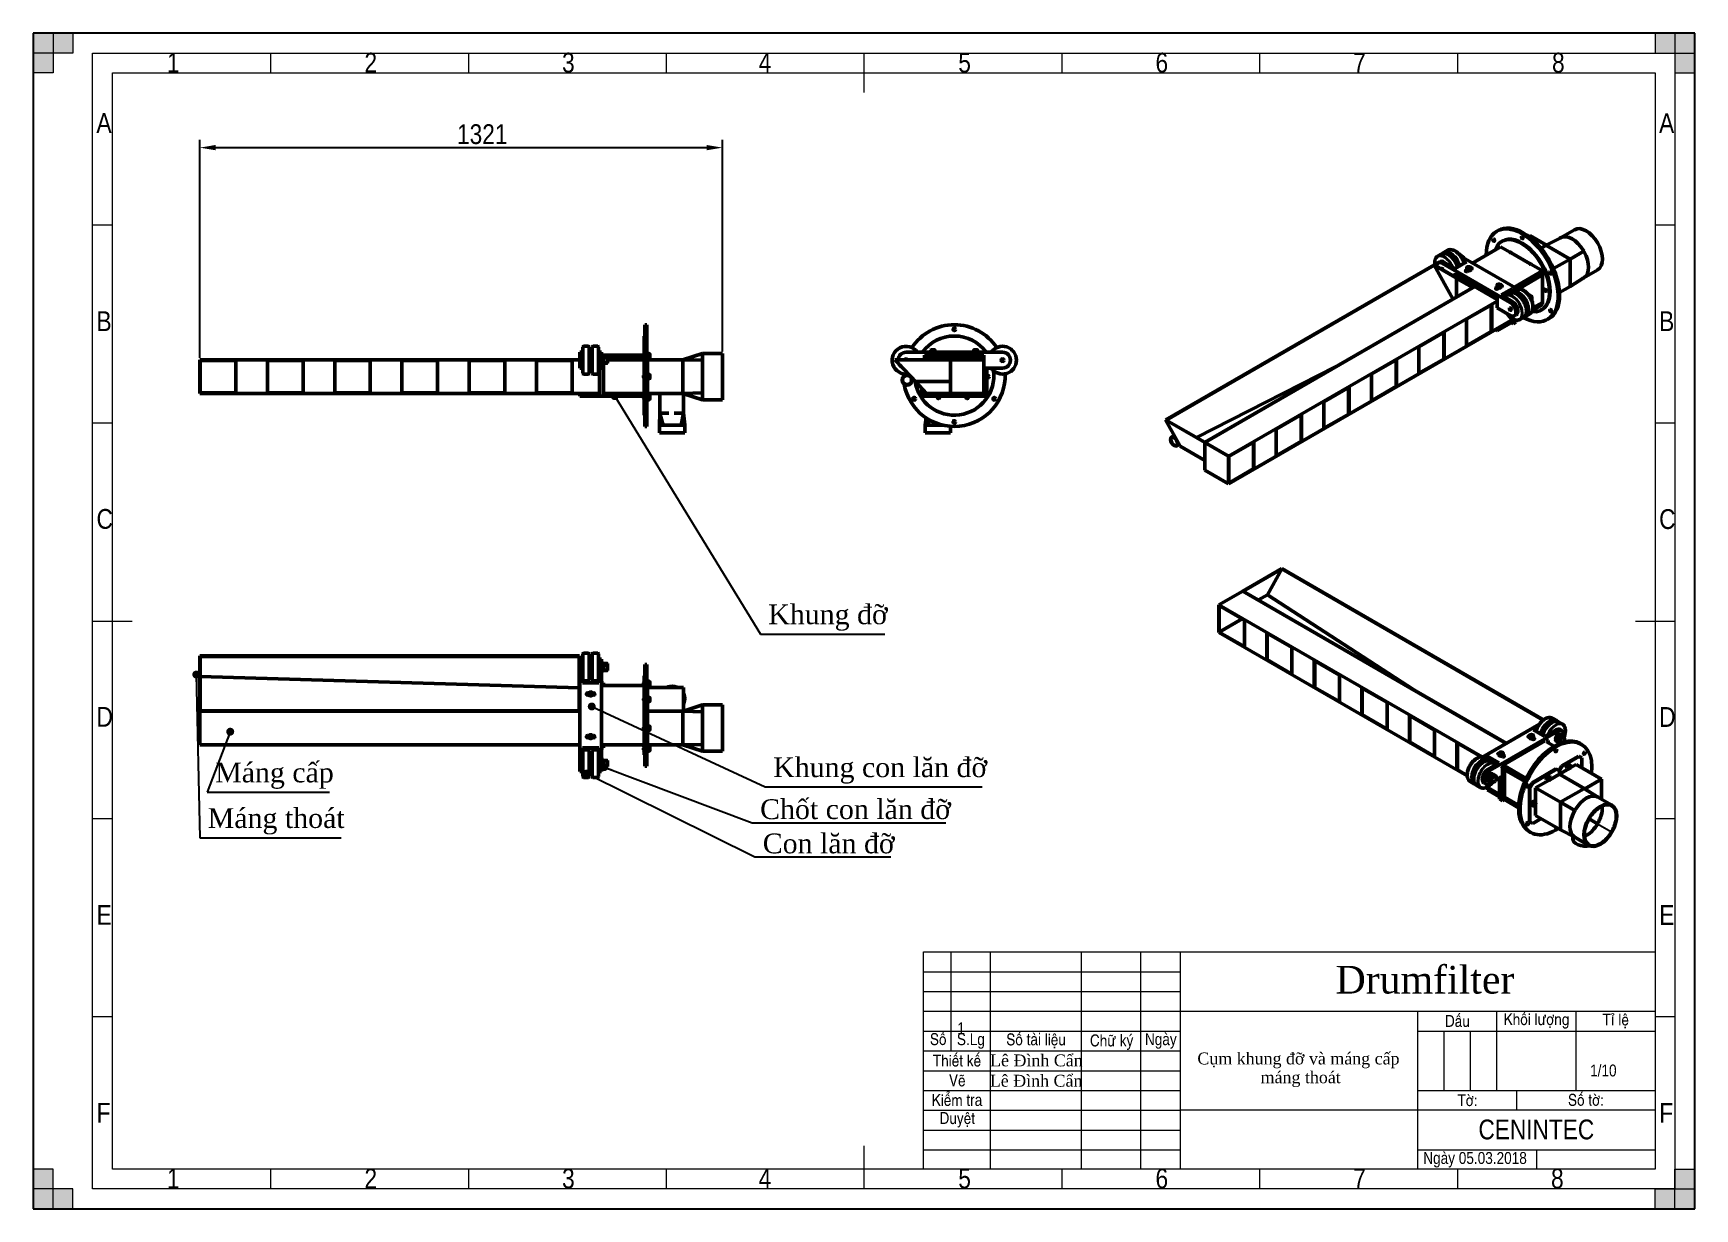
# Model space of a CAD drawing. Header units: millimetres. Extents: x 0 to 4200, y 0 to 2970.
import ezdxf

# ---------------------------------------------------------------- set-up
doc = ezdxf.new("R2010")
doc.units = ezdxf.units.MM
doc.header["$LTSCALE"] = 10
for name, color, linetype, lineweight in [('Border (ANSI)', 7, 'Continuous', 70), ('Co ban', 7, 'Continuous', 50), ('Dimension (ANSI)', 7, 'Continuous', 25), ('Symbol (ANSI)', 7, 'Continuous', 25)]:
    doc.layers.add(name, color=color, linetype=linetype, lineweight=lineweight)
for name, color, linetype, lineweight, true_color in [('Khung ban ve', 5, 'Continuous', 15, 0x0000ff), ('Lien manh', 7, 'Continuous', 25, 0x020305), ('Manh khung ten', 7, 'Continuous', 15, 0x994c4c), ('Net chu', 30, 'Continuous', 15, 0xff7f00), ('THIN', 5, 'Continuous', 15, 0x0000ff)]:
    doc.layers.add(name, color=color, linetype=linetype, lineweight=lineweight, true_color=true_color)
doc.styles.add('Linh_50', font='')
doc.styles.add('Note Text (ANSI)', font='')
doc.styles.add('StandardAM_ANSI', font='')
doc.styles.get('Linh_50').set_extended_font_data('VNI-Helve-Condense')
doc.styles.get('Note Text (ANSI)').set_extended_font_data('VNI-Helve-Condense')
doc.styles.get('StandardAM_ANSI').set_extended_font_data('VNI-Helve-Condense')
doc.dimstyles.new('Default - mm (ANSI)', dxfattribs={"dimscale": 10, "dimtxt": 5, "dimasz": 4, "dimexe": 2, "dimexo": 0.5, "dimgap": 0.8, "dimtad": 1, "dimtoh": 1, "dimdec": 0, "dimrnd": 1e-08, "dimzin": 4, "dimdsep": 46, "dimtxsty": 'StandardAM_ANSI', "dimcen": 0.09, "dimdle": 10, "dimclrd": 256, "dimclre": 256, "dimclrt": 256, "dimadec": 1, "dimazin": 1, "dimtfac": 0.61, "dimtofl": 0, "dimtmove": 0, "dimatfit": 3, "dimldrblk": 'DOT', "dimfxl": 1, "dimtolj": 1, "dimtzin": 4, "dimlwd": -1, "dimlwe": -1, "dimarcsym": 0})
doc.dimstyles.new('Default - mm (ANSI)$7', dxfattribs={"dimscale": 10, "dimtxt": 5, "dimasz": 2, "dimexe": 2, "dimexo": 0.5, "dimgap": 0.8, "dimtad": 1, "dimtoh": 1, "dimdec": 0, "dimrnd": 1e-08, "dimzin": 4, "dimdsep": 46, "dimtxsty": 'StandardAM_ANSI', "dimcen": 0.09, "dimdle": 10, "dimclrd": 256, "dimclre": 256, "dimclrt": 256, "dimadec": 1, "dimazin": 1, "dimtfac": 0.61, "dimtofl": 0, "dimtmove": 0, "dimatfit": 3, "dimldrblk": 'DOT', "dimfxl": 1, "dimtolj": 1, "dimtzin": 4, "dimlwd": -1, "dimlwe": -1, "dimarcsym": 0})

msp = doc.modelspace()

# ---------------------------------------------------------------- texts
at = {"layer": 'Symbol (ANSI)', "color": 150, "true_color": 0x0080ff, "char_height": 50, "attachment_point": 7, "style": 'StandardAM_ANSI'}
for s, insert, width in [('{\\fTimes New Roman|b0|i0;\\H50.0000;Khung đỡ}', (1858, 1460.4), 302.288), ('{\\fTimes New Roman|b0|i0;\\H50.0000;Khung con lăn đỡ}', (1870.4, 1074), 541.462), ('{\\fTimes New Roman|b0|i0;\\H50.0000;Máng cấp}', (459.9, 1060.8), 300), ('{\\fTimes New Roman|b0|i0;\\H50.0000;Máng thoát}', (441.1, 945.6), 346.242), ('{\\fTimes New Roman|b0|i0;\\H50.0000;Chốt con lăn đỡ}', (1837.4, 983.8), 482.721), ('{\\fTimes New Roman|b0|i0;\\H50.0000;Con lăn đỡ}', (1844.1, 897.3), 333.742)]:
    msp.add_mtext(s, dxfattribs=dict(at, insert=insert, width=width))
at = {"layer": 'Symbol (ANSI)', "insert": (2336, 471.1), "char_height": 30, "attachment_point": 1, "style": 'Note Text (ANSI)'}
msp.add_mtext('{\\fVNI-Helve-Condense|b0|i0;1}', dxfattribs=at)
at = {"layer": 'Symbol (ANSI)', "char_height": 30, "style": 'Note Text (ANSI)'}
for s, insert, width, attachment_point, line_spacing_factor in [('{\\fTimes New Roman|b0|i0;\\H30.0000;Cụm khung đỡ và máng cấp\\P\\fTimes New Roman|b0|i0;\\H30.0000; máng thoát}', (3198.2, 351), 511.176, 5, 0.948986), ('{\\fVNI-Helve-Condense|b0|i0;1/10\\P}', (3935.5, 364.4), 71.989, 1, 0.25)]:
    msp.add_mtext(s, dxfattribs=dict(at, insert=insert, width=width, attachment_point=attachment_point, line_spacing_factor=line_spacing_factor))

# ---------------------------------------------------------------- blocks, each defined once
blk = doc.blocks.new('Borders A3_Thuong')
at = {"layer": 'THIN'}
for points in [[(0, 297), (10, 297), (10, 292), (0, 292)], [(5, 297), (5, 287), (0, 287), (0, 297)], [(420, 292), (420, 297), (410, 297), (410, 292)], [(420, 297), (415, 297), (415, 287), (420, 287)], [(0, 0), (5, 0), (5, 10), (0, 10)], [(415, 0), (415, 10), (420, 10), (420, 0)], [(0, 5), (0, 0), (10, 0), (10, 5)], [(420, 0), (410, 0), (410, 5), (420, 5)]]:
    blk.add_hatch(color=256, dxfattribs=at).paths.add_polyline_path(points)
at = {"layer": 'Khung ban ve'}
for p, q in [((210, 292), (210, 282)), ((20, 287), (410, 287)), ((20, 10), (20, 287)), ((410, 287), (410, 10)), ((15, 148.5), (25, 148.5)), ((405, 148.5), (415, 148.5)), ((225, 64.88), (410.02, 64.88)), ((225, 9.88), (225, 64.88)), ((232, 39.88), (232, 64.88)), ((242, 9.88), (242, 64.88)), ((265, 9.88), (265, 64.88)), ((280, 9.88), (280, 64.88)), ((290, 9.88), (290, 64.88)), ((410, 59.88), (410.02, 59.88)), ((410, 54.88), (410.02, 54.88)), ((225, 49.88), (410.02, 49.88)), ((350, 9.88), (350, 49.88)), ((370, 29.88), (370, 49.88)), ((390, 29.88), (390, 49.88)), ((225, 44.88), (290, 44.88)), ((350, 44.88), (410.02, 44.88)), ((225, 39.88), (290, 39.88)), ((410, 39.88), (410.02, 39.88)), ((410, 34.88), (410.02, 34.88)), ((350, 29.88), (410.02, 29.88)), ((375, 24.88), (375, 29.88)), ((410, 24.88), (290, 24.88)), ((410, 19.88), (410.02, 19.88)), ((210, 15.93), (210, 5)), ((410, 10), (20, 10))]:
    blk.add_line(p, q, dxfattribs=at)
at = {"layer": 'Manh khung ten', "lineweight": 25}
for p, q in [((420, 297), (0, 297)), ((0, 297), (0, 0)), ((420, 0), (420, 297)), ((0, 0), (420, 0))]:
    blk.add_line(p, q, dxfattribs=at)
at = {"layer": 'Manh khung ten'}
for p, q in [((0, 297), (420, 297)), ((0, 0), (0, 297)), ((420, 297), (420, 0)), ((15, 292), (415, 292)), ((15, 5), (15, 292)), ((60, 292), (60, 287)), ((110, 292), (110, 287)), ((260, 292), (260, 287)), ((310, 292), (310, 287)), ((360, 292), (360, 287)), ((415, 292), (415, 5)), ((19.97, 248.54), (14.98, 248.54)), ((414.97, 248.54), (409.98, 248.54)), ((19.98, 198.5), (15, 198.5)), ((414.98, 198.5), (410, 198.5)), ((19.98, 98.54), (15, 98.54)), ((414.98, 98.5), (410, 98.5)), ((225, 59.88), (290, 59.88)), ((225, 54.88), (290, 54.88)), ((20, 48.5), (15.02, 48.5)), ((415, 48.46), (410.02, 48.46)), ((356.67, 29.88), (356.67, 44.88)), ((363.33, 29.88), (363.33, 44.88)), ((225, 34.88), (290, 34.88)), ((225, 29.88), (290, 29.88)), ((225, 24.88), (290, 24.88)), ((225, 19.88), (290, 19.88)), ((225, 14.88), (290, 14.88)), ((350, 14.88), (410.02, 14.88)), ((380.01, 14.88), (380.01, 10)), ((60, 10), (60, 5)), ((110, 10), (110, 5)), ((160, 10), (160, 5)), ((260, 10), (260, 5)), ((310, 10), (310, 5)), ((360, 10), (360, 5)), ((415, 5), (15, 5)), ((420, 0), (0, 0))]:
    blk.add_line(p, q, dxfattribs=at)
at = {"layer": 'Net chu'}
blk.add_line((160, 292), (160, 287), dxfattribs=at)
at = {"layer": 'THIN'}
for p, q in [((0, 292), (0, 297)), ((0, 297), (10, 297)), ((0, 297), (5, 297)), ((0, 287), (0, 297)), ((5, 297), (5, 287)), ((10, 297), (10, 292)), ((420, 297), (410, 297)), ((410, 297), (410, 292)), ((420, 297), (415, 297)), ((415, 297), (415, 287)), ((420, 292), (420, 297)), ((420, 287), (420, 297)), ((10, 292), (0, 292)), ((410, 292), (420, 292)), ((5, 287), (0, 287)), ((415, 287), (420, 287)), ((5, 10), (0, 10)), ((0, 10), (0, 0)), ((5, 0), (5, 10)), ((415, 0), (415, 10)), ((415, 10), (420, 10)), ((420, 10), (420, 0)), ((0, 5), (0, 0)), ((10, 5), (0, 5)), ((10, 0), (10, 5)), ((410, 0), (410, 5)), ((410, 5), (420, 5)), ((420, 5), (420, 0)), ((0, 0), (10, 0)), ((0, 0), (5, 0)), ((420, 0), (410, 0)), ((420, 0), (415, 0))]:
    blk.add_line(p, q, dxfattribs=at)
at = {"layer": 'Border (ANSI)', "style": 'Note Text (ANSI)'}
for s, insert, char_height, width, attachment_point in [('\\fTimes New Roman|b0|i0;\\H7.0000;Drumfilter', (351.81, 57.82), 7, 59.8872, 5), ('Daáu', (360, 47.42), 3, 19.9371, 5), ('Khoái löôïng', (379.99, 47.45), 3, 19.9371, 5), ('Tæ leä', (400.02, 47.45), 3, 19.9948, 5), ('Soá', (228.76, 42.83), 3, 7.075, 5), ('S.Lg', (237.02, 42.38), 3, 10.0576, 5), ('Soá taøi lieäu', (253.49, 42.42), 3, 22.8599, 5), ('Chöõ kyù', (272.6, 42.08), 3, 15.0245, 5), ('Ngaøy', (285.03, 42.38), 3, 10.0163, 5), ('Thieát keá', (233.51, 37.41), 3, 16.9679, 5), ('\\fTimes New Roman|b0|i0;\\H3.0000;Lê Đình Cẩn', (253.58, 37.46), 3, 23.4118, 5), ('Veõ', (233.58, 32.4), 3, 17.0139, 5), ('\\fTimes New Roman|b0|i0;\\H3.0000;Lê Đình Cẩn', (253.51, 32.32), 3, 23.4118, 5), ('Kieåm tra', (233.51, 27.45), 3, 16.9779, 5), ('Soá tôø:', (392.49, 27.48), 3, 34.8305, 5), ('Tôø:', (362.55, 27.41), 3, 24.9188, 5), ('Duyeät', (233.58, 22.47), 3, 16.9779, 5), ('\\fVNI-Helve-Condense|b0|i0;\\H5.0000;CENINTEC', (379.95, 20), 5, 59.8872, 5), ('\\fVNI-Helve-Condense|b0|i0;Ngaøy 05.03.2018', (351.37, 12.37), 3, 30.0083, 4)]:
    blk.add_mtext(s, dxfattribs=dict(at, insert=insert, char_height=char_height, width=width, attachment_point=attachment_point))
at = {"layer": 'Net chu', "style": 'Linh_50'}
for s, p in [('1', (33.81, 287.08)), ('2', (83.73, 287.08)), ('3', (133.68, 287.08)), ('4', (183.38, 287.08)), ('5', (233.84, 287.08)), ('6', (283.69, 287.08)), ('7', (333.67, 287.08)), ('8', (383.92, 287.08)), ('A', (15.98, 271.83)), ('A', (410.98, 271.79)), ('B', (16, 221.75)), ('B', (411, 221.75)), ('C', (16, 171.79)), ('C', (411, 171.75)), ('D', (16, 121.79)), ('D', (411, 121.75)), ('E', (16.02, 71.75)), ('E', (411.02, 71.72)), ('F', (16.02, 21.75)), ('F', (411.02, 21.72)), ('1', (33.81, 5.16)), ('2', (83.73, 5.16)), ('3', (133.68, 5.16)), ('4', (183.38, 5.16)), ('5', (233.84, 5.16)), ('6', (283.69, 5.16)), ('7', (333.67, 5.16)), ('8', (383.67, 5.16))]:
    blk.add_text(s, height=5, dxfattribs=at).set_placement(p)
blk = doc.blocks.new('_Dot')
at = {"color": 0, "linetype": 'ByBlock', "lineweight": -2}
blk.add_line((-0.5, 0), (-1, 0), dxfattribs=at)
at = {"color": 0, "linetype": 'ByBlock', "const_width": 0.5}
blk.add_lwpolyline([(-0.25, 0, 1), (0.25, 0, 1)], format="xyb", close=True, dxfattribs=at)
blk = doc.blocks.new('*D5')
at = {"layer": 'Defpoints', "color": 0, "transparency": 16777216}
for p in [(1742, 2681), (421, 2145), (1742, 2161)]:
    blk.add_point(p, dxfattribs=at)
at = {"layer": 'Dimension (ANSI)', "transparency": 16777216}
for p, q in [((421, 2150), (421, 2701)), ((1742, 2166), (1742, 2701)), ((461, 2681), (1702, 2681))]:
    blk.add_line(p, q, dxfattribs=at)
for points in [[(461, 2687.7), (461, 2674.3), (421, 2681)], [(1702, 2687.7), (1702, 2674.3), (1742, 2681)]]:
    blk.add_solid(points, dxfattribs=at)
at = {"layer": 'Dimension (ANSI)', "color": 150, "true_color": 0x0080ff, "transparency": 16777216, "insert": (1071.3, 2740.1), "char_height": 50, "attachment_point": 1, "style": 'StandardAM_ANSI'}
blk.add_mtext('\\A1;1321', dxfattribs=at)

# ---------------------------------------------------------------- dimensions: what is measured, and where the dimension line sits
at = {"layer": 'Dimension (ANSI)'}
dim = msp.add_linear_dim(base=(1742, 2681), p1=(421, 2145), p2=(1742, 2161), dimstyle='Default - mm (ANSI)', override={"dimgap": 0.8, "dimtoh": 0, "dimdec": 0, "dimtol": 0, "dimlim": 0, "dimtp": 0, "dimtm": 0, "dimtdec": 2, "dimatfit": 1}, dxfattribs=at)
dim.commit()
dim.dimension.update_dxf_attribs({"geometry": '*D5', "text_midpoint": (1131.5, 2681), "dimtype": 160})

# ---------------------------------------------------------------- linework, layer by layer
at = {"layer": 'Co ban'}
for p, q in [((3699.5, 2469.6), (3703, 2471.6)), ((3712.3, 2444.1), (3713.8, 2444.9)), ((3779.5, 2457.2), (3783.2, 2459.3)), ((3783.2, 2459.3), (3825.6, 2434.8)), ((3824.6, 2434.2), (3859.5, 2452.6)), ((3860.9, 2453.4), (3896.1, 2473.7)), ((3559.1, 2412), (3550.6, 2407.1)), ((3567.2, 2416.7), (3575.7, 2421.6)), ((3605.9, 2410), (3605.7, 2409.9)), ((3605.9, 2409.7), (3606.6, 2410.1)), ((3752.5, 2323.5), (3608, 2407)), ((3608.4, 2409.5), (3615.3, 2403.7)), ((3623.4, 2392.4), (3613.3, 2398.2)), ((3709.3, 2430.6), (3638.2, 2389.5)), ((3709.3, 2430.6), (3732.5, 2417.2)), ((3732.6, 2417.2), (3732.3, 2417.1)), ((3735.6, 2415.4), (3783.7, 2387.6)), ((3811.4, 2426.6), (3825.6, 2434.8)), ((3811.4, 2426.6), (3824.6, 2434.2)), ((3824.6, 2434.2), (3825.6, 2433.6)), ((3825.6, 2434.8), (3825.6, 2434.8)), ((3825.6, 2433.6), (3883.6, 2400.1)), ((3842.7, 2375.3), (3884.7, 2399.5)), ((3883.6, 2400.1), (3884.7, 2399.5)), ((3884.7, 2399.5), (3919.2, 2419.5)), ((3884.7, 2399.5), (3884.7, 2398.3)), ((3884.7, 2398.3), (3884.7, 2331.4)), ((2862.2, 1992.9), (3541, 2384.8)), ((2863.9, 1992.8), (3541.3, 2383.9)), ((3541, 2384.8), (3597.6, 2352.2)), ((3588.5, 2298.7), (3541.3, 2383.9)), ((3541.3, 2383.9), (3638.6, 2327.7)), ((3551.2, 2390.1), (3556.1, 2393)), ((3561.2, 2389.1), (3733.7, 2289.5)), ((3566.1, 2392), (3594.4, 2375.6)), ((3594.4, 2375.6), (3623.4, 2392.4)), ((3594.4, 2364.2), (3594.4, 2358.5)), ((3700.5, 2303), (3594.4, 2364.2)), ((3594.4, 2364.2), (3594.4, 2354)), ((3594.4, 2364.2), (3700.5, 2303)), ((3594.4, 2358.5), (3700.5, 2297.3)), ((3597.6, 2352.2), (3601.5, 2354.4)), ((3621.3, 2370.7), (3623.7, 2372.2)), ((3623.7, 2377.1), (3623.7, 2372.6)), ((3628, 2369.7), (3625.5, 2368.3)), ((3625.7, 2370.3), (3625.7, 2368.4)), ((3626.6, 2378.6), (3626.6, 2376.4)), ((3629.3, 2379.1), (3629.3, 2376.9)), ((3633.7, 2377.1), (3633.7, 2372.6)), ((3636.1, 2374.4), (3633.7, 2373)), ((3815.4, 2369.3), (3744.3, 2328.3)), ((3815.4, 2363.6), (3749.3, 2325.4)), ((3753.2, 2323.6), (3815.4, 2359.5)), ((3783.8, 2387.6), (3783.6, 2387.5)), ((3786.9, 2385.8), (3815.4, 2369.3)), ((3815.4, 2369.3), (3815.4, 2363.6)), ((3815.4, 2363.6), (3815.4, 2290.1)), ((3919.4, 2352.1), (3954.6, 2372.3)), ((2961.2, 1935.8), (3643.9, 2329.9)), ((2961.2, 1935.8), (3643.9, 2329.9)), ((3638.6, 2327.7), (2961.2, 1936.6)), ((3597.6, 2304), (3597.6, 2350.5)), ((3597.6, 2350.5), (3637.9, 2327.3)), ((3697.6, 2326.7), (3700.1, 2328.1)), ((3700.1, 2333), (3700.1, 2328.5)), ((3704.4, 2325.6), (3701.9, 2324.2)), ((3702.1, 2326.2), (3702.1, 2324.3)), ((3703.8, 2334.9), (3703.8, 2332.6)), ((3706.7, 2334.8), (3706.7, 2332.5)), ((3710.1, 2333), (3710.1, 2328.5)), ((3712.5, 2330.3), (3710.1, 2328.9)), ((3710.4, 2308.7), (3739.4, 2325.4)), ((3731.6, 2312.4), (3723.1, 2307.5)), ((3739.4, 2325.4), (3746.8, 2321.1)), ((3739.4, 2316.9), (3739.4, 2325.4)), ((3739.7, 2317.1), (3748.2, 2322)), ((3820.1, 2321.3), (3820.1, 2321.8)), ((3820.9, 2323.3), (3820.7, 2323.2)), ((3821.7, 2318.4), (3822.2, 2318.1)), ((3823.9, 2318.1), (3823.7, 2318)), ((3884.7, 2330.1), (3858, 2314.7)), ((3884.7, 2330.1), (3918, 2351.2)), ((3884.7, 2331.4), (3884.7, 2330.1)), ((3021.3, 1901.1), (3700.5, 2293.2)), ((3623, 2247.3), (3686.7, 2284)), ((3685.6, 2217.7), (3685.6, 2283.4)), ((3686.7, 2284), (3686.7, 2217)), ((3700.5, 2297.3), (3700.5, 2303)), ((3700.5, 2303), (3700.5, 2276)), ((3700.5, 2276), (3733.7, 2256.8)), ((3738.7, 2292.4), (3710.4, 2308.7)), ((3779.7, 2309.9), (3786.7, 2305.8)), ((3787.2, 2304.8), (3783.6, 2302.7)), ((3784.2, 2301.6), (3787.8, 2303.7)), ((3788.5, 2302.8), (3788.5, 2294.6)), ((3815.4, 2284.4), (3789.7, 2269.6)), ((3815.4, 2290.1), (3791, 2276)), ((3815.4, 2290.1), (3791, 2276)), ((3812.3, 2270.9), (3813.8, 2271.7)), ((3815.4, 2290.1), (3815.4, 2284.4)), ((1546, 1976.5), (1546, 2233.5)), ((1546, 2233.5), (1551, 2233.5)), ((1551, 1976.5), (1551, 2233.5)), ((3735.8, 2244.2), (3021.3, 1831.7)), ((3623, 2180.3), (3623, 2247.3)), ((3735.8, 2244.2), (3700.5, 2223.8)), ((3735.8, 2238.5), (3700.5, 2218.1)), ((3735.8, 2244.2), (3735.8, 2251)), ((3735.8, 2238.5), (3735.8, 2244.2)), ((3735.8, 2238.5), (3740.8, 2235.6)), ((3740.8, 2235.6), (3740.8, 2247.8)), ((3740.8, 2235.6), (3747.8, 2239.7)), ((3748.7, 2258.7), (3743.7, 2255.9)), ((3747.8, 2245.3), (3747.8, 2239.7)), ((3766.6, 2251.7), (3758.1, 2246.8)), ((3774.7, 2256.4), (3783.2, 2261.3)), ((3828, 2247), (3831.5, 2249.1)), ((1544, 2205), (1544, 2005)), ((1544, 2205), (1546, 2205)), ((3502.8, 2177.9), (3566.5, 2214.6)), ((3565.4, 2148.3), (3565.4, 2214)), ((3566.5, 2214.6), (3566.5, 2147.6)), ((3686.7, 2217), (3623, 2180.3)), ((3686.7, 2217), (3685.6, 2217.7)), ((3700.5, 2218.1), (3695.5, 2220.9)), ((3700.5, 2223.8), (3700.5, 2218.1)), ((421, 2145), (1381.5, 2145)), ((421, 2060), (421, 2145)), ((422, 2143.5), (512, 2143.5)), ((422, 2061.5), (422, 2143.5)), ((512, 2143.5), (512, 2061.5)), ((592, 2143.5), (682, 2143.5)), ((592, 2061.5), (592, 2143.5)), ((682, 2143.5), (682, 2061.5)), ((762, 2143.5), (852, 2143.5)), ((762, 2061.5), (762, 2143.5)), ((852, 2143.5), (852, 2061.5)), ((932, 2143.5), (1022, 2143.5)), ((932, 2061.5), (932, 2143.5)), ((1022, 2143.5), (1022, 2061.5)), ((1102, 2143.5), (1192, 2143.5)), ((1102, 2061.5), (1102, 2143.5)), ((1192, 2143.5), (1192, 2061.5)), ((1272, 2143.5), (1362, 2143.5)), ((1272, 2061.5), (1272, 2143.5)), ((1362, 2143.5), (1362, 2061.5)), ((1381.5, 2124), (1381.5, 2164)), ((1381.5, 2164), (1388.5, 2164)), ((1388.5, 2164), (1389.3, 2164)), ((1388.5, 2164), (1388.5, 2124)), ((1389.3, 2148), (1388.5, 2148)), ((1389.3, 2111), (1389.3, 2177)), ((1403.3, 2179), (1391.3, 2179)), ((1405.3, 2177), (1405.3, 2111)), ((1405.3, 2170), (1412.8, 2170)), ((1405.3, 2166), (1412.8, 2166)), ((1412.8, 2111), (1412.8, 2177)), ((1414.8, 2179), (1426.8, 2179)), ((1428.8, 2177), (1428.8, 2111)), ((1428.8, 2164), (1429.5, 2164)), ((1429.5, 2150), (1428.8, 2150)), ((1436.5, 2164), (1429.5, 2164)), ((1429.5, 2124), (1429.5, 2164)), ((1436.5, 2164), (1436.5, 2124)), ((1436.5, 2157), (1441.5, 2157)), ((1436.5, 2153), (1437.5, 2154)), ((1437.5, 2154), (1437.5, 2134)), ((1441.5, 2154), (1437.5, 2154)), ((1441.5, 2157), (1441.5, 2154)), ((1544, 2157), (1441.5, 2157)), ((1441.5, 2154), (1441.5, 2151.5)), ((1450.5, 2151.5), (1441.5, 2151.5)), ((1441.5, 2150.6), (1450.5, 2150.6)), ((1441.5, 2150.6), (1441.5, 2137.4)), ((1450.5, 2150.6), (1450.5, 2151.5)), ((1451.5, 2151.5), (1451.5, 2149)), ((1544, 2150), (1451.5, 2150)), ((1451.5, 2149), (1451.5, 2139)), ((1451.5, 2145), (1544, 2145)), ((1543, 2157.4), (1543.6, 2158)), ((1543, 2157), (1543, 2157.4)), ((1543.6, 2158), (1543.6, 2157)), ((1544, 2158), (1543.6, 2158)), ((1553, 2165), (1551, 2165)), ((1551, 2155), (1553, 2155)), ((1553, 2155), (1553, 2165)), ((1558.4, 2160), (1553, 2160)), ((1553, 2155), (1553, 2050)), ((1558.4, 2150), (1553, 2150)), ((1553, 2145), (1642, 2145)), ((1559, 2159.4), (1559, 2150.6)), ((1642, 2145), (1692, 2161)), ((1642, 2145), (1692, 2143.9)), ((1642, 2145), (1642, 2143.5)), ((1642, 2143.5), (1642, 2061.5)), ((1692, 2161), (1692, 2145.6)), ((1692, 2161), (1742, 2161)), ((1692, 2145.6), (1692, 2143.9)), ((1692, 2143.9), (1692, 2142.1)), ((1692, 2142.1), (1692, 2062.9)), ((1742, 2044), (1742, 2161)), ((2178.3, 2145), (2318.3, 2145)), ((2218.3, 2102.5), (2178.3, 2145)), ((2206.3, 2164), (2450.3, 2164)), ((2253.3, 2157), (2253.3, 2150)), ((2403.3, 2157), (2253.3, 2157)), ((2253.3, 2157), (2253.3, 2145)), ((2253.3, 2157), (2403.3, 2157)), ((2253.3, 2150), (2403.3, 2150)), ((2269.3, 2169.5), (2269.3, 2164)), ((2269.8, 2170), (2278.8, 2170)), ((2279.3, 2169.5), (2279.3, 2164)), ((2318.3, 2145), (2318.3, 2150)), ((2318.3, 2150), (2318.3, 2145)), ((2318.3, 2145), (2318.3, 2090)), ((2403.3, 2145), (2318.3, 2145)), ((2318.3, 2145), (2318.3, 2060)), ((2377.3, 2169.5), (2377.3, 2164)), ((2377.8, 2170), (2386.8, 2170)), ((2387.3, 2169.5), (2387.3, 2164)), ((2403.3, 2150), (2403.3, 2157)), ((2403.3, 2157), (2403.3, 2145)), ((2403.3, 2060), (2403.3, 2145)), ((3382.6, 2108.5), (3446.3, 2145.2)), ((3445.2, 2078.9), (3445.2, 2144.6)), ((3446.3, 2145.2), (3446.3, 2078.2)), ((3502.8, 2110.9), (3502.8, 2177.9)), ((3566.5, 2147.6), (3502.8, 2110.9)), ((3566.5, 2147.6), (3565.4, 2148.3)), ((1381.5, 2124), (1388.5, 2124)), ((1389.3, 2140), (1388.5, 2140)), ((1388.5, 2124), (1389.3, 2124)), ((1403.3, 2109), (1391.3, 2109)), ((1405.3, 2122), (1412.8, 2122)), ((1414.8, 2109), (1426.8, 2109)), ((1429.5, 2138), (1428.8, 2138)), ((1428.8, 2124), (1429.5, 2124)), ((1436.5, 2124), (1429.5, 2124)), ((1431.5, 2053), (1431.5, 2124)), ((1436.5, 2135), (1437.5, 2134)), ((1441.5, 2134), (1437.5, 2134)), ((1450.5, 2137.4), (1441.5, 2137.4)), ((1441.5, 2136.5), (1441.5, 2134)), ((1441.5, 2136.5), (1450.5, 2136.5)), ((1441.5, 2134), (1441.5, 2053)), ((1450.5, 2136.5), (1450.5, 2137.4)), ((1451.5, 2139), (1451.5, 2136.5)), ((1543, 2104.9), (1543.6, 2105.5)), ((1543, 2100.1), (1543, 2104.9)), ((1543, 2100.1), (1543.6, 2099.5)), ((1543.6, 2105.5), (1543.6, 2099.5)), ((1544, 2105.5), (1543.6, 2105.5)), ((1558.4, 2107.5), (1553, 2107.5)), ((1559, 2106.9), (1559, 2098.1)), ((2230.1, 2090), (2218.3, 2102.5)), ((2403.3, 2124), (2450.3, 2124)), ((2410.3, 2053), (2410.3, 2124)), ((2940.4, 1948.6), (3292.3, 2127.8)), ((3382.6, 2041.5), (3382.6, 2108.5)), ((1431.5, 2060), (421, 2060)), ((512, 2061.5), (422, 2061.5)), ((682, 2061.5), (592, 2061.5)), ((852, 2061.5), (762, 2061.5)), ((1022, 2061.5), (932, 2061.5)), ((1192, 2061.5), (1102, 2061.5)), ((1362, 2061.5), (1272, 2061.5)), ((1431.5, 2060), (1381.5, 2060)), ((1381.5, 2060), (1381.5, 2053)), ((1544, 2060), (1441.5, 2060)), ((1544, 2060), (1441.5, 2060)), ((1544, 2099.5), (1543.6, 2099.5)), ((1558.4, 2097.5), (1553, 2097.5)), ((1642, 2060), (1553, 2060)), ((1583.5, 2060), (1583.5, 2010)), ((1642, 2061.5), (1642, 2060)), ((1642, 2060), (1692, 2061.1)), ((1692, 2044), (1642, 2060)), ((1643.5, 2059.5), (1643.5, 2010)), ((1692, 2062.9), (1692, 2061.1)), ((1692, 2061.1), (1692, 2059.4)), ((1692, 2059.4), (1692, 2044)), ((2258.3, 2060), (2230.1, 2090)), ((2230.1, 2090), (2318.3, 2090)), ((2246.3, 2053), (2246.3, 2072.7)), ((2253.3, 2060), (2253.3, 2065.3)), ((2253.3, 2053), (2253.3, 2060)), ((2253.3, 2060), (2258.3, 2060)), ((2318.3, 2060), (2258.3, 2060)), ((2318.3, 2060), (2403.3, 2060)), ((2403.3, 2060), (2403.3, 2053)), ((3262.4, 2039), (3326.1, 2075.8)), ((3325, 2009.4), (3325, 2075.2)), ((3326.1, 2075.8), (3326.1, 2008.8)), ((3446.3, 2078.2), (3382.6, 2041.5)), ((3446.3, 2078.2), (3445.2, 2078.9)), ((1431.5, 2053), (1381.5, 2053)), ((1431.5, 2053), (1441.5, 2053)), ((1544, 2053), (1441.5, 2053)), ((1543, 2052.4), (1543.6, 2053)), ((1543, 2047.6), (1543, 2052.4)), ((1543, 2047.6), (1543.6, 2047)), ((1543.6, 2053), (1543.6, 2047)), ((1544, 2047), (1543.6, 2047)), ((1553, 2050), (1551, 2050)), ((1551, 2040), (1553, 2040)), ((1558.4, 2055), (1553, 2055)), ((1553, 2040), (1553, 2050)), ((1558.4, 2045), (1553, 2045)), ((1559, 2054.4), (1559, 2045.6)), ((1692, 2044), (1742, 2044)), ((2246.3, 2053), (2253.3, 2053)), ((2403.3, 2053), (2253.3, 2053)), ((2403.3, 2053), (2410.3, 2053)), ((3262.4, 1972.1), (3262.4, 2039)), ((1544, 2005), (1546, 2005)), ((1546, 1976.5), (1551, 1976.5)), ((1583, 1980), (1583.5, 2010)), ((1583.2, 1980), (1583, 1980)), ((1583, 1980), (1583, 1960)), ((1592.4, 1980), (1583.2, 1980)), ((1606.8, 2010), (1583.5, 2010)), ((1583.5, 2010), (1592.4, 1980)), ((1611.2, 1980), (1592.4, 1980)), ((1621, 1980), (1611.2, 1980)), ((1643.5, 2010), (1620.3, 2010)), ((1637.6, 1980), (1621, 1980)), ((1643.5, 2010), (1637.6, 1980)), ((1645, 1980), (1637.6, 1980)), ((1643.5, 2010), (1647, 1980)), ((1647, 1980), (1645, 1980)), ((1647, 1980), (1647, 1960)), ((2254.8, 1980), (2256.9, 1998.1)), ((2256.8, 1980), (2254.8, 1980)), ((2254.8, 1980), (2254.8, 1960)), ((2264.2, 1980), (2256.8, 1980)), ((2261.2, 1995.4), (2264.2, 1980)), ((2280.9, 1980), (2264.2, 1980)), ((2290.6, 1980), (2280.9, 1980)), ((2298.5, 1980), (2290.6, 1980)), ((2318.8, 1976.8), (2318.8, 1960)), ((2862.2, 1992.9), (2961.2, 1935.8)), ((2890.5, 1941.9), (2862.2, 1992.9)), ((2961.2, 1936.6), (2863.9, 1992.8)), ((3142.2, 1969.6), (3205.8, 2006.4)), ((3204.8, 1940), (3204.8, 2005.8)), ((3205.8, 2006.4), (3205.8, 1939.4)), ((3326.1, 2008.8), (3262.4, 1972.1)), ((3326.1, 2008.8), (3325, 2009.4)), ((1583, 1960), (1647, 1960)), ((2254.8, 1960), (2318.8, 1960)), ((2877.5, 1949.6), (2884.1, 1953.4)), ((2898.8, 1926.9), (2890.5, 1941.9)), ((2961.2, 1935.8), (2961.2, 1890.9)), ((3021.3, 1901.1), (2961.2, 1935.8)), ((2961.2, 1935.8), (2961.2, 1866.4)), ((3022, 1900.2), (3085.6, 1937)), ((3084.6, 1870.6), (3084.6, 1936.4)), ((3085.6, 1937), (3085.6, 1870)), ((3142.2, 1902.7), (3142.2, 1969.6)), ((3205.8, 1939.4), (3142.2, 1902.7)), ((3205.8, 1939.4), (3204.8, 1940)), ((2890.3, 1927.5), (2896.5, 1931.1)), ((2898.8, 1926.9), (2961.2, 1890.9)), ((3021.3, 1831.7), (3021.3, 1901.1)), ((3022, 1833.3), (3022, 1900.2)), ((2961.2, 1866.4), (3021.3, 1831.7)), ((3085.6, 1870), (3022, 1833.3)), ((3085.6, 1870), (3084.6, 1870.6)), ((3156.2, 1617.4), (3057.2, 1560.2)), ((3058.6, 1560.2), (3156, 1616.4)), ((3120, 1551.5), (3156, 1616.4)), ((3156, 1616.4), (3817.1, 1234.7)), ((3156.2, 1617.4), (3817.9, 1235.3)), ((2997.1, 1525.5), (3057.2, 1560.2)), ((3057.2, 1560.2), (3723, 1175.9)), ((3057.2, 1560.2), (3723, 1175.9)), ((3723.7, 1176.3), (3058.6, 1560.2)), ((2997.1, 1525.5), (3662.4, 1141.4)), ((2997.1, 1456.1), (2997.1, 1525.5)), ((2997.8, 1523.9), (3061.5, 1487.1)), ((2997.8, 1456.9), (2997.8, 1523.9)), ((3096.9, 1538.2), (3120, 1551.5)), ((3120, 1551.5), (3490.1, 1311.1)), ((2997.8, 1456.9), (3055.8, 1490.4)), ((3061.5, 1487.1), (3061.5, 1420.2)), ((3624.7, 1093.8), (2997.1, 1456.1)), ((3061.5, 1420.2), (2997.8, 1456.9)), ((3118, 1454.5), (3181.7, 1417.7)), ((3118, 1387.5), (3118, 1454.5)), ((3119.1, 1453.9), (3119.1, 1388.1)), ((421, 1396.8), (1381, 1396.8)), ((421, 1396.8), (421, 1256.8)), ((422, 1395.4), (1380, 1395.4)), ((422, 1257.8), (422, 1395.4)), ((1380, 1395.4), (1380, 1257.8)), ((1381, 1396.8), (1381, 1316.8)), ((1381.5, 1388.8), (1381.5, 1368.8)), ((1381.5, 1388.8), (1388.5, 1388.8)), ((1388.5, 1368.8), (1388.5, 1388.8)), ((1389.3, 1335.8), (1389.3, 1401.8)), ((1403.3, 1403.8), (1391.3, 1403.8)), ((1405.3, 1401.8), (1405.3, 1335.8)), ((1412.8, 1390.8), (1405.3, 1390.8)), ((1412.8, 1335.8), (1412.8, 1401.8)), ((1414.8, 1403.8), (1426.8, 1403.8)), ((1428.8, 1401.8), (1428.8, 1335.8)), ((1429.5, 1388.8), (1429.5, 1368.8)), ((1436.5, 1388.8), (1429.5, 1388.8)), ((1436.5, 1368.8), (1436.5, 1388.8)), ((3118, 1387.5), (3119.1, 1388.1)), ((3181.7, 1350.8), (3118, 1387.5)), ((3181.7, 1417.7), (3181.7, 1350.8)), ((422, 1344.5), (1380, 1316.3)), ((1381.5, 1368.8), (1381.5, 1124.8)), ((1389.3, 1372.8), (1388.5, 1372.8)), ((1388.5, 1368.8), (1388.5, 1328.8)), ((1389.3, 1364.8), (1388.5, 1364.8)), ((1412.8, 1346.8), (1405.3, 1346.8)), ((1429.5, 1374.8), (1428.8, 1374.8)), ((1429.5, 1362.8), (1428.8, 1362.8)), ((1429.5, 1328.8), (1429.5, 1368.8)), ((1436.5, 1377.8), (1437.5, 1378.8)), ((1436.5, 1124.8), (1436.5, 1368.8)), ((1436.5, 1359.8), (1437.5, 1358.8)), ((1437.5, 1378.8), (1437.5, 1358.8)), ((1441.5, 1378.8), (1437.5, 1378.8)), ((1441.5, 1358.8), (1437.5, 1358.8)), ((1441.5, 1378.8), (1441.5, 1374.6)), ((1441.5, 1377.6), (1450.5, 1377.6)), ((1450.5, 1374.6), (1441.5, 1374.6)), ((1441.5, 1373.5), (1450.5, 1373.5)), ((1441.5, 1373.5), (1441.5, 1360.6)), ((1450.5, 1360.6), (1441.5, 1360.6)), ((1441.5, 1360), (1450.5, 1360)), ((1441.5, 1360), (1441.5, 1358.8)), ((1450.5, 1373.5), (1450.5, 1374.6)), ((1450.5, 1360), (1450.5, 1360.6)), ((1451.5, 1377.2), (1451.5, 1374.9)), ((1451.5, 1374.9), (1451.5, 1371.9)), ((1451.5, 1371.9), (1451.5, 1362.2)), ((1451.5, 1362.2), (1451.5, 1360.3)), ((1544, 1346.8), (1544, 1146.8)), ((1544, 1346.8), (1546, 1346.8)), ((1546, 1118.3), (1546, 1375.3)), ((1546, 1375.3), (1551, 1375.3)), ((1551, 1118.3), (1551, 1375.3)), ((3238.3, 1385.1), (3301.9, 1348.3)), ((3238.3, 1318.1), (3238.3, 1385.1)), ((3239.3, 1384.5), (3239.3, 1318.7)), ((3301.9, 1348.3), (3301.9, 1281.4)), ((1381, 1316.8), (1381.5, 1316.8)), ((1388.5, 1328.8), (1429.5, 1328.8)), ((1403.3, 1333.8), (1391.3, 1333.8)), ((1401.5, 1303.8), (1405, 1303.8)), ((1413, 1303.8), (1416.5, 1303.8)), ((1414.8, 1333.8), (1426.8, 1333.8)), ((1436.5, 1328.8), (1441.5, 1328.8)), ((1441.5, 1321.8), (1441.5, 1328.8)), ((1544, 1321.8), (1441.5, 1321.8)), ((1543, 1329.1), (1543.6, 1329.8)), ((1543, 1324.4), (1543, 1329.1)), ((1543, 1324.4), (1543.6, 1323.8)), ((1543.6, 1329.8), (1543.6, 1323.8)), ((1544, 1329.8), (1543.6, 1329.8)), ((1544, 1323.8), (1543.6, 1323.8)), ((1553, 1336.8), (1551, 1336.8)), ((1551, 1326.8), (1553, 1326.8)), ((1553, 1326.8), (1553, 1336.8)), ((1558.4, 1331.8), (1553, 1331.8)), ((1553, 1326.8), (1553, 1266.8)), ((1558.4, 1321.8), (1553, 1321.8)), ((1553, 1316.8), (1643.5, 1316.8)), ((1559, 1331.2), (1559, 1322.4)), ((1643.5, 1316.8), (1643.5, 1256.8)), ((3238.3, 1318.1), (3239.3, 1318.7)), ((3301.9, 1281.4), (3238.3, 1318.1)), ((3358.5, 1315.7), (3422.1, 1278.9)), ((3358.5, 1248.7), (3358.5, 1315.7)), ((3359.5, 1315.1), (3359.5, 1249.3)), ((1405, 1297.8), (1401.5, 1297.8)), ((1416.5, 1297.8), (1413, 1297.8)), ((1543, 1285.4), (1543, 1288.1)), ((1543.6, 1289), (1543.6, 1284.5)), ((1553, 1266.8), (1551, 1266.8)), ((1558.4, 1291.8), (1553, 1291.8)), ((1558.4, 1281.8), (1553, 1281.8)), ((1553, 1256.8), (1553, 1266.8)), ((1559, 1291.2), (1559, 1282.4)), ((1643.5, 1257.2), (1692, 1272.8)), ((1692, 1272.8), (1692, 1257.3)), ((1692, 1272.8), (1742, 1272.8)), ((1742, 1155.8), (1742, 1272.8)), ((3422.1, 1278.9), (3422.1, 1212)), ((421, 1256.8), (1381.5, 1256.8)), ((421, 1256.8), (1381.5, 1256.8)), ((421, 1171.8), (421, 1256.8)), ((1380, 1257.8), (422, 1257.8)), ((1551, 1256.8), (1553, 1256.8)), ((1553, 1256.8), (1551, 1256.8)), ((1551, 1246.8), (1553, 1246.8)), ((1553, 1256.8), (1643.5, 1256.8)), ((1553, 1246.8), (1553, 1256.8)), ((1553, 1256.8), (1642, 1256.8)), ((1553, 1246.8), (1553, 1161.8)), ((1558.4, 1219.3), (1553, 1219.3)), ((1559, 1218.7), (1559, 1209.9)), ((1642, 1256.8), (1642, 1255.2)), ((1642, 1256.8), (1692, 1255.6)), ((1642, 1255.2), (1642, 1173.3)), ((1692, 1257.3), (1692, 1255.6)), ((1692, 1255.6), (1692, 1253.8)), ((1692, 1253.8), (1692, 1174.7)), ((3358.5, 1248.7), (3359.5, 1249.3)), ((3422.1, 1212), (3358.5, 1248.7)), ((3478.7, 1246.3), (3542.3, 1209.5)), ((3478.7, 1179.3), (3478.7, 1246.3)), ((3479.7, 1245.7), (3479.7, 1179.9)), ((3807.6, 1224.7), (3663.1, 1141.3)), ((3848.5, 1234.4), (3840, 1239.3)), ((3856.6, 1229.7), (3865.1, 1224.8)), ((1401.5, 1195.8), (1405, 1195.8)), ((1405, 1189.8), (1401.5, 1189.8)), ((1413, 1195.8), (1416.5, 1195.8)), ((1416.5, 1189.8), (1413, 1189.8)), ((1543, 1212.9), (1543, 1215.6)), ((1543.6, 1216.5), (1543.6, 1212)), ((1558.4, 1209.3), (1553, 1209.3)), ((3478.7, 1179.3), (3479.7, 1179.9)), ((3542.3, 1142.6), (3478.7, 1179.3)), ((3542.3, 1209.5), (3542.3, 1142.6)), ((3598.9, 1176.9), (3660.1, 1141.5)), ((3598.9, 1109.9), (3598.9, 1176.9)), ((3599.9, 1176.3), (3599.9, 1110.5)), ((3682, 1107.3), (3854.5, 1206.9)), ((3821.3, 1182), (3715.2, 1120.7)), ((3782, 1190.8), (3779.5, 1192.2)), ((3782, 1194.8), (3782, 1190.3)), ((3786.1, 1196.8), (3786.1, 1194.6)), ((3790.1, 1186.1), (3787.7, 1187.5)), ((3788.9, 1196.5), (3788.9, 1194.2)), ((3790, 1188), (3790, 1186.2)), ((3791.9, 1189.9), (3794.4, 1188.5)), ((3792, 1194.8), (3792, 1190.3)), ((3802.4, 1216), (3792.3, 1210.1)), ((3792.3, 1210.1), (3821.3, 1193.4)), ((3821.3, 1193.4), (3849.5, 1209.7)), ((3824.8, 1179.9), (3829.7, 1182.8)), ((3844.6, 1168.5), (3824.8, 1179.9)), ((3826.2, 1184.8), (3829.7, 1182.8)), ((3829.7, 1182.8), (3829.7, 1177.1)), ((3848.1, 1186.9), (3848.1, 1186.1)), ((3853, 1179.9), (3850.2, 1181.5)), ((3851.8, 1188.8), (3858.2, 1185.1)), ((3851.8, 1188.8), (3853.9, 1179.5)), ((3861.4, 1197.6), (3852.3, 1189.9)), ((3858.6, 1186.3), (3852.3, 1189.9)), ((3859.9, 1176), (3853.9, 1179.5)), ((3854.5, 1197.9), (3855.2, 1198.3)), ((3859.1, 1183.6), (3860.7, 1176.6)), ((3864.5, 1207.9), (3859.5, 1210.7)), ((3863, 1197.2), (3860.2, 1198.8)), ((3867.3, 1192.6), (3860.5, 1186.8)), ((3861.4, 1197.6), (3867.8, 1194)), ((3868.5, 1193.9), (3862.1, 1197.5)), ((3864.7, 1177.8), (3869.7, 1182.1)), ((3871.1, 1185.3), (3869.5, 1192.3)), ((421, 1171.8), (1381.5, 1171.8)), ((1388.5, 1164.8), (1429.5, 1164.8)), ((1388.5, 1124.8), (1388.5, 1164.8)), ((1389.3, 1091.8), (1389.3, 1157.8)), ((1403.3, 1159.8), (1391.3, 1159.8)), ((1405.3, 1157.8), (1405.3, 1091.8)), ((1405.3, 1146.8), (1412.8, 1146.8)), ((1412.8, 1091.8), (1412.8, 1157.8)), ((1414.8, 1159.8), (1426.8, 1159.8)), ((1428.8, 1157.8), (1428.8, 1091.8)), ((1429.5, 1164.8), (1429.5, 1124.8)), ((1436.5, 1164.8), (1441.5, 1164.8)), ((1436.5, 1133.8), (1437.5, 1134.8)), ((1437.5, 1134.8), (1437.5, 1114.8)), ((1441.5, 1134.8), (1437.5, 1134.8)), ((1441.5, 1171.8), (1441.5, 1164.8)), ((1544, 1171.8), (1441.5, 1171.8)), ((1441.5, 1134.8), (1441.5, 1132.3)), ((1543, 1164.1), (1543.6, 1164.8)), ((1543, 1159.4), (1543, 1164.1)), ((1543, 1159.4), (1543.6, 1158.8)), ((1543.6, 1164.8), (1543.6, 1158.8)), ((1544, 1164.8), (1543.6, 1164.8)), ((1544, 1158.8), (1543.6, 1158.8)), ((1544, 1146.8), (1546, 1146.8)), ((1553, 1161.8), (1551, 1161.8)), ((1551, 1151.8), (1553, 1151.8)), ((1553, 1171.8), (1642, 1171.8)), ((1558.4, 1166.8), (1553, 1166.8)), ((1553, 1151.8), (1553, 1161.8)), ((1558.4, 1156.8), (1553, 1156.8)), ((1559, 1166.2), (1559, 1157.4)), ((1642, 1173.3), (1642, 1171.8)), ((1642, 1171.8), (1692, 1172.9)), ((1692, 1155.8), (1642, 1171.8)), ((1692, 1174.7), (1692, 1172.9)), ((1692, 1172.9), (1692, 1171.2)), ((1692, 1171.2), (1692, 1155.8)), ((1692, 1155.8), (1742, 1155.8)), ((3676, 1134.8), (3667.5, 1139.7)), ((3668.9, 1138.9), (3676.3, 1143.2)), ((3676.3, 1143.2), (3705.3, 1126.5)), ((3676.3, 1134.6), (3676.3, 1143.2)), ((3705.6, 1146.7), (3703.2, 1148.1)), ((3705.6, 1150.7), (3705.6, 1146.3)), ((3708.2, 1152.1), (3708.2, 1150.3)), ((3710.8, 1152.8), (3710.8, 1150.6)), ((3713.8, 1142), (3711.3, 1143.4)), ((3713.6, 1143.9), (3713.6, 1142.1)), ((3715.5, 1145.8), (3718, 1144.4)), ((3715.6, 1150.7), (3715.6, 1146.3)), ((3844.6, 1168.5), (3854.5, 1174.2)), ((3863.3, 1119.3), (3905.8, 1143.8)), ((3907.2, 1143), (3864.7, 1118.5)), ((3905.8, 1143.8), (3907.2, 1143)), ((3907.2, 1143), (3914.2, 1138.9)), ((3909.9, 1175.5), (3913.4, 1173.4)), ((3914.2, 1114.4), (3914.2, 1138.9)), ((1381.5, 1104.8), (1381.5, 1124.8)), ((1388.5, 1104.8), (1381.5, 1104.8)), ((1389.3, 1128.8), (1388.5, 1128.8)), ((1388.5, 1124.8), (1388.5, 1104.8)), ((1389.3, 1120.8), (1388.5, 1120.8)), ((1405.3, 1102.8), (1412.8, 1102.8)), ((1429.5, 1130.8), (1428.8, 1130.8)), ((1429.5, 1118.8), (1428.8, 1118.8)), ((1429.5, 1104.8), (1429.5, 1124.8)), ((1429.5, 1104.8), (1436.5, 1104.8)), ((1436.5, 1124.8), (1436.5, 1104.8)), ((1436.5, 1115.8), (1437.5, 1114.8)), ((1441.5, 1114.8), (1437.5, 1114.8)), ((1450.5, 1132.3), (1441.5, 1132.3)), ((1441.5, 1131.4), (1450.5, 1131.4)), ((1441.5, 1131.4), (1441.5, 1118.1)), ((1450.5, 1118.1), (1441.5, 1118.1)), ((1441.5, 1117.3), (1450.5, 1117.3)), ((1441.5, 1117.3), (1441.5, 1114.8)), ((1450.5, 1131.4), (1450.5, 1132.3)), ((1450.5, 1117.3), (1450.5, 1118.1)), ((1451.5, 1132.3), (1451.5, 1129.7)), ((1451.5, 1129.7), (1451.5, 1119.8)), ((1451.5, 1119.8), (1451.5, 1117.3)), ((1546, 1118.3), (1551, 1118.3)), ((3598.9, 1109.9), (3599.9, 1110.5)), ((3624.6, 1095), (3598.9, 1109.9)), ((3705.3, 1126.5), (3677, 1110.1)), ((3690.2, 1097.7), (3680.8, 1092.3)), ((3687.2, 1088.6), (3680.8, 1092.3)), ((3682, 1098.3), (3682.7, 1098.7)), ((3684.1, 1130.1), (3692.6, 1125.2)), ((3696.9, 1093.9), (3687.7, 1099.2)), ((3696.1, 1093), (3689.1, 1088.9)), ((3690.2, 1097.7), (3696.5, 1094)), ((3710.2, 1117.9), (3713.8, 1115.8)), ((3718.7, 1118.7), (3713.8, 1115.8)), ((3713.8, 1115.8), (3713.8, 1030.9)), ((3718.7, 1118.7), (3718.7, 1113)), ((3773.8, 1086.9), (3718.7, 1118.7)), ((3718.7, 1113), (3718.7, 1039.5)), ((3771.7, 1082.4), (3718.7, 1113)), ((3718.7, 1108.9), (3770.2, 1079.2)), ((3789.1, 1076.4), (3849.2, 1111.1)), ((3850.6, 1110.3), (3790.5, 1075.6)), ((3833.9, 1091), (3830.1, 1093.2)), ((3857.7, 1098.1), (3833.5, 1084.1)), ((3849.2, 1111.1), (3850.6, 1110.3)), ((3850.6, 1110.3), (3857.7, 1106.2)), ((3863.3, 1119.3), (3856.3, 1107.1)), ((3857.7, 1106.2), (3864.7, 1118.5)), ((3881.2, 1111.7), (3857.7, 1098.1)), ((3857.7, 1106.2), (3857.7, 1098.1)), ((3857.7, 1098.1), (3857.7, 1106.2)), ((3857.7, 1098.1), (3921.7, 1061.1)), ((3857.7, 1098.1), (3920.6, 1061.8)), ((3864.7, 1118.5), (3863.3, 1119.3)), ((3880.2, 1112), (3876.4, 1114.2)), ((3881.1, 1114.9), (3882.1, 1117.5)), ((3882.1, 1113.4), (3881.1, 1114.9)), ((3885.2, 1120.6), (3881.4, 1122.8)), ((3882, 1115.8), (3884.2, 1114.6)), ((3882.1, 1117.5), (3884.2, 1118.7)), ((3884.2, 1114.6), (3882.1, 1113.4)), ((3883.4, 1118.2), (3885.2, 1117.2)), ((3884.2, 1118.7), (3885.2, 1117.2)), ((3885.2, 1117.2), (3884.2, 1114.6)), ((3900.1, 1122.6), (3884.7, 1113.7)), ((3900.1, 1122.6), (3964.1, 1085.6)), ((1403.3, 1089.8), (1391.3, 1089.8)), ((1414.8, 1089.8), (1426.8, 1089.8)), ((3641, 1074.2), (3632.5, 1079.1)), ((3649.1, 1069.5), (3657.6, 1064.6)), ((3667, 1076.5), (3672, 1073.6)), ((3706.7, 1046.4), (3674.2, 1065.2)), ((3675.6, 1087.3), (3675.6, 1086.4)), ((3706.7, 1046.4), (3676.3, 1064)), ((3676.3, 1064), (3676.3, 1058.3)), ((3706.7, 1040.7), (3676.3, 1058.3)), ((3686.9, 1076.6), (3677.7, 1081.9)), ((3680.2, 1091.2), (3686.6, 1087.6)), ((3680.2, 1091.2), (3680.2, 1080.4)), ((3686.6, 1076.8), (3680.2, 1080.4)), ((3686.1, 1077), (3682, 1074.6)), ((3687.3, 1085.8), (3687.3, 1077.7)), ((3689.1, 1076.7), (3696.1, 1080.7)), ((3697.9, 1083.8), (3697.9, 1091.9)), ((3710.2, 1090.9), (3697.9, 1083.8)), ((3706.7, 1035), (3706.7, 1088.9)), ((3789.1, 1076.4), (3782, 1064.2)), ((3782, 978.5), (3782, 1064.2)), ((3782, 1064.2), (3783.4, 1063.4)), ((3783.4, 1063.4), (3790.5, 1075.6)), ((3783.4, 1063.4), (3783.4, 977.7)), ((3790.5, 1075.6), (3789.1, 1076.4)), ((3830, 1082.1), (3797.6, 1063.4)), ((3797.6, 1063.4), (3797.6, 1026)), ((3797.6, 1063.4), (3860.5, 1027)), ((3828.9, 1082.4), (3825.1, 1084.6)), ((3829.8, 1085.3), (3830.8, 1087.9)), ((3830.8, 1083.8), (3829.8, 1085.3)), ((3830.8, 1087.9), (3832.9, 1089.1)), ((3830.8, 1086.2), (3832.9, 1085)), ((3832.9, 1085), (3830.8, 1083.8)), ((3832.1, 1088.6), (3833.9, 1087.6)), ((3832.9, 1089.1), (3833.9, 1087.6)), ((3833.9, 1087.6), (3832.9, 1085)), ((3919.5, 1061.1), (3861.6, 1027.7)), ((3920.6, 1061.8), (3919.5, 1061.1)), ((3920.6, 1061.8), (3955.2, 1039.9)), ((3964.1, 1085.6), (3921.7, 1061.1)), ((3921.7, 1061.1), (3921.7, 1061.1)), ((3964.1, 1085.6), (3964.1, 1034.8)), ((3706.7, 1035), (3713.8, 1030.9)), ((3713.8, 1030.9), (3718.7, 1033.8)), ((3718.7, 1039.5), (3718.7, 1033.8)), ((3755, 1018.6), (3718.7, 1039.5)), ((3755, 1018.6), (3718.7, 1039.5)), ((3754.8, 1013), (3718.7, 1033.8)), ((3791.8, 1018.1), (3788, 1020.3)), ((3792.7, 1021), (3793.7, 1023.6)), ((3793.7, 1019.5), (3792.7, 1021)), ((3796.8, 1026.7), (3793, 1028.9)), ((3793.6, 1021.9), (3795.8, 1020.7)), ((3793.7, 1023.6), (3795.8, 1024.8)), ((3795.8, 1020.7), (3793.7, 1019.5)), ((3795, 1024.3), (3796.8, 1023.3)), ((3795.8, 1024.8), (3796.8, 1023.3)), ((3796.8, 1023.3), (3795.8, 1020.7)), ((3797.6, 1021.9), (3797.6, 994)), ((3861.6, 1027.7), (3860.5, 1027)), ((3860.5, 1027), (3896.7, 1006.2)), ((3860.5, 1027), (3860.5, 1025.8)), ((3860.5, 1025.8), (3860.5, 958.9)), ((3955.2, 1039.9), (3990.5, 1019.5)), ((3989.7, 1018.3), (3989.8, 1018.2)), ((3783.4, 977.7), (3782, 978.5)), ((3790.5, 973.6), (3783.4, 977.7)), ((3790.5, 973.6), (3811.7, 985.8)), ((3860.5, 957.6), (3797.6, 994)), ((3954.4, 972.9), (3932.8, 985.3)), ((3781.4, 952.9), (3784.9, 950.9)), ((3860.5, 958.9), (3860.5, 957.6)), ((3860.5, 957.6), (3896.7, 938.6)), ((3891.8, 941.2), (3891.8, 934.6)), ((3896.7, 938.6), (3932, 918.2)), ((3932.7, 919.5), (3932.8, 919.5))]:
    msp.add_line(p, q, dxfattribs=at)
for centre, radius in [((2328.3, 2222), 3.25), ((2450.3, 2144), 3.35), ((2209, 2093.7), 12.8), ((2209, 2093.7), 11.8), ((2209, 2093.7), 11.5), ((2413.3, 2102.5), 3), ((2413.3, 2102.5), 2.39), ((2227, 2046.5), 3.25), ((2288.3, 2050), 3), ((2288.3, 2050), 2.39), ((2360.8, 2050), 3), ((2360.8, 2050), 2.39), ((2429.6, 2046.5), 3.25), ((2328.3, 1988), 3.25), ((1409, 1300.8), 5), ((1409, 1192.8), 5)]:
    msp.add_circle(centre, radius, dxfattribs=at)
for centre, radius, start, end in [((2328.3, 2105), 128.5, 33.4067, 146.5933), ((2328.3, 2105), 100, 36.157, 143.843), ((1391.3, 2177), 2, 90, 180), ((1403.3, 2177), 2, 0, 90), ((1414.8, 2177), 2, 90, 180), ((1426.8, 2177), 2, 0, 90), ((1558.4, 2159.4), 0.6, 0, 90), ((1558.4, 2150.6), 0.6, 270, 0), ((2206.3, 2144), 35, 34.8499, 279.0023), ((2206.3, 2144), 20, 90, 177.134), ((2206.3, 2144), 3.35, 17.368, 162.632), ((2269.8, 2169.5), 0.5, 90, 180), ((2278.8, 2169.5), 0.5, 0, 90), ((2377.8, 2169.5), 0.5, 90, 180), ((2386.8, 2169.5), 0.5, 0, 90), ((2450.3, 2144), 35, 214.8499, 145.1501), ((2450.3, 2144), 20, 270, 90), ((1391.3, 2111), 2, 180, 270), ((1403.3, 2111), 2, 270, 0), ((1414.8, 2111), 2, 180, 270), ((1426.8, 2111), 2, 270, 0), ((1558.4, 2106.9), 0.6, 0, 90), ((2206.3, 2144), 20, 213.3985, 233.1301), ((2328.3, 2105), 128.5, 177.9514, 181.0718), ((2328.3, 2105), 128.5, 181.7283, 181.9021), ((2328.3, 2105), 128.5, 189.6926, 2.0486), ((2328.3, 2105), 100, 188.1647, 7.1366), ((1558.4, 2098.1), 0.6, 270, 0), ((2328.3, 2105), 128.5, 188.8623, 189.0362), ((1558.4, 2054.4), 0.6, 0, 90), ((1558.4, 2045.6), 0.6, 270, 0), ((1391.3, 1401.8), 2, 90, 180), ((1403.3, 1401.8), 2, 0, 90), ((1414.8, 1401.8), 2, 90, 180), ((1426.8, 1401.8), 2, 0, 90), ((1391.3, 1335.8), 2, 180, 270), ((1401.5, 1300.8), 3, 90, 270), ((1403.3, 1335.8), 2, 270, 0), ((1409, 1300.8), 2.89, 152.4936, 212.4936), ((1409, 1300.8), 2.89, 92.4936, 152.4936), ((1409, 1300.8), 2.89, 32.4936, 92.4936), ((1409, 1300.8), 2.89, 332.4936, 32.4936), ((1414.8, 1335.8), 2, 180, 270), ((1416.5, 1300.8), 3, 270, 90), ((1426.8, 1335.8), 2, 270, 0), ((1558.4, 1331.2), 0.6, 0, 90), ((1558.4, 1322.4), 0.6, 270, 0), ((1615, 1288.3), 32, 65.78, 110.4784), ((1409, 1300.8), 2.89, 212.4936, 272.4936), ((1409, 1300.8), 2.89, 272.4936, 332.4936), ((1558.4, 1291.2), 0.6, 0, 90), ((1558.4, 1282.4), 0.6, 270, 0), ((1615, 1288.3), 32, 339.5216, 24.22), ((1558.4, 1218.7), 0.6, 0, 90), ((1401.5, 1192.8), 3, 90, 270), ((1409, 1192.8), 2.89, 130.8434, 190.8434), ((1409, 1192.8), 2.89, 190.8434, 250.8434), ((1409, 1192.8), 2.89, 70.8434, 130.8434), ((1409, 1192.8), 2.89, 250.8434, 310.8434), ((1409, 1192.8), 2.89, 10.8434, 70.8434), ((1409, 1192.8), 2.89, 310.8434, 10.8434), ((1416.5, 1192.8), 3, 270, 90), ((1558.4, 1209.9), 0.6, 270, 0), ((1391.3, 1157.8), 2, 90, 180), ((1403.3, 1157.8), 2, 0, 90), ((1414.8, 1157.8), 2, 90, 180), ((1426.8, 1157.8), 2, 0, 90), ((1558.4, 1166.2), 0.6, 0, 90), ((1558.4, 1157.4), 0.6, 270, 0), ((1391.3, 1091.8), 2, 180, 270), ((1403.3, 1091.8), 2, 270, 0), ((1414.8, 1091.8), 2, 180, 270), ((1426.8, 1091.8), 2, 270, 0)]:
    msp.add_arc(centre, radius, start, end, dxfattribs=at)
for centre, major_axis, start_param, end_param in [((3763.8, 2358.3), (-64.2, 111.3), 2.387807, 7.08019), ((3767.3, 2360.3), (-64.2, 111.3), 3.141593, 6.283185), ((3925.3, 2423), (-29.2, 50.7), 3.141593, 6.283185), ((3762.3, 2357.5), (50, -86.6), 5.873684, 9.880313), ((3763.8, 2358.3), (50, -86.6), 0, 3.141593), ((3890, 2402.6), (-29.2, 50.7), 6.240841, 6.268448), ((3890, 2402.6), (-29.2, 50.7), 4.754733, 6.240841), ((3566.1, 2375.6), (-10, 17.3), 5.497787, 6.283185), ((3610, 2401), (-5, 8.66), 5.992575, 6.117902), ((3610.7, 2401.4), (-4.5, 7.79), 4.516022, 4.684155), ((3733.8, 2414.5), (-1.5, 2.6), 4.656718, 6.338856), ((3733.4, 2414.2), (-1.19, 2.07), 4.920653, 6.074921), ((3890, 2402.6), (-29.3, 50.7), 4.712389, 4.754733), ((3890, 2402.6), (-29.2, 50.7), 4.670045, 4.712389), ((3890, 2402.6), (29.2, -50.7), 0.042344, 1.528452), ((3561.2, 2372.8), (-10, 17.3), 5.497787, 7.043581), ((3561.2, 2372.8), (-1.67, 2.9), 4.076804, 6.91877), ((3623.4, 2369.5), (-3, 0), 5.497787, 8.63938), ((3628.7, 2372.6), (5, 0), 3.141593, 6.283185), ((3628.7, 2377.5), (-2.89, 0), 5.541309, 6.588506), ((3628.7, 2377.5), (-2.89, 0), 0.305321, 1.352518), ((3628.7, 2377.5), (2.89, 0), 1.352518, 2.399716), ((3628.7, 2377.5), (-2.89, 0), 1.352518, 2.399716), ((3628.7, 2377.5), (2.89, 0), 0.305321, 1.352518), ((3628.7, 2377.5), (2.89, 0), 5.541309, 6.588506), ((3634, 2375.6), (3, 0), 5.497787, 7.962468), ((3785.1, 2384.9), (-1.5, 2.6), 4.656718, 6.338856), ((3784.6, 2384.6), (-1.19, 2.07), 4.920653, 6.074921), ((3890, 2402.6), (29.3, -50.7), 0.014737, 0.042344), ((3699.8, 2325.4), (-3, 0), 5.497787, 8.63938), ((3705.1, 2328.5), (5, 0), 3.141593, 6.283185), ((3705.1, 2333.4), (-2.89, 0), 6.210639, 7.257837), ((3705.1, 2333.4), (-2.89, 0), 5.163441, 6.210639), ((3705.1, 2333.4), (-2.89, 0), 0.974651, 2.021849), ((3705.1, 2333.4), (2.89, 0), 0.974651, 2.021849), ((3705.1, 2333.4), (2.89, 0), 5.163441, 6.210639), ((3705.1, 2333.4), (2.89, 0), 6.210639, 7.257837), ((3710.4, 2331.6), (3, 0), 5.497787, 7.962468), ((3822.2, 2320.6), (1.5, -2.6), 5.497787, 10.210176), ((3733.7, 2273.2), (10, -17.3), 5.497787, 8.63938), ((3738.7, 2276), (10, -17.3), 0, 2.356194), ((3783.2, 2301.8), (-4.5, 7.79), 4.512676, 4.912102), ((3782.5, 2301.3), (5, -8.66), 1.508132, 1.63346), ((3845.7, 1064.2), (64.2, 111.3), 0, 3.141593), ((3849.2, 1062.2), (64.2, 111.3), 5.362538, 10.274312), ((3781.7, 1193.4), (-3, 0), 4.603903, 7.068583), ((3787, 1190.3), (5, 0), 3.141593, 6.283185), ((3787, 1195.2), (-2.89, 0), 6.064907, 7.112105), ((3787, 1195.2), (-2.89, 0), 5.01771, 6.064907), ((3787, 1195.2), (-2.89, 0), 0.82892, 1.876117), ((3787, 1195.2), (2.89, 0), 0.82892, 1.876117), ((3787, 1195.2), (2.89, 0), 5.01771, 6.064907), ((3787, 1195.2), (2.89, 0), 6.064907, 7.112105), ((3792.3, 1187.3), (3, 0), 3.926991, 7.068583), ((3855.2, 1190.1), (-5, -8.66), 3.141593, 6.283185), ((3854.5, 1190.6), (-4.5, -7.79), 3.926991, 5.497787), ((3849.5, 1193.4), (10, 17.3), 0, 0.785398), ((3858, 1188.5), (-5, -8.66), 5.003, 6.448468), ((3858, 1188.5), (5, 8.66), 0.290611, 1.736079), ((3854.5, 1190.6), (10, 17.3), 5.228137, 7.068583), ((3854.5, 1190.6), (10, 17.3), 3.926991, 4.196641), ((3864.4, 1184.8), (-5, -8.66), 4.877672, 5.003), ((3865.1, 1184.4), (4.5, 7.79), 1.599031, 1.998456), ((3865.1, 1184.4), (-4.5, -7.79), 0.028234, 0.07729), ((3858, 1188.5), (5, 8.66), 6.117902, 6.448468), ((3865.1, 1184.4), (4.5, 7.79), 0.028234, 0.427659), ((3864.4, 1184.8), (5, 8.66), 0.165283, 0.290611), ((3865.1, 1184.4), (-4.5, -7.79), 1.599031, 1.998456), ((3705.3, 1149.3), (-3, 0), 4.603903, 7.068583), ((3710.6, 1146.3), (5, 0), 3.141593, 6.283185), ((3710.6, 1151.2), (-2.89, 0), 5.68704, 6.734238), ((3710.6, 1151.2), (-2.89, 0), 0.451052, 1.49825), ((3710.6, 1151.2), (2.89, 0), 1.49825, 2.545448), ((3710.6, 1151.2), (-2.89, 0), 1.49825, 2.545448), ((3710.6, 1151.2), (2.89, 0), 0.451052, 1.49825), ((3710.6, 1151.2), (2.89, 0), 5.68704, 6.734238), ((3715.9, 1143.2), (3, 0), 3.926991, 7.068583), ((3677, 1093.8), (-10, -17.3), 3.926991, 6.283185), ((3682, 1090.9), (-10, -17.3), 3.926991, 7.068583), ((3682.7, 1090.5), (-5, -8.66), 3.141593, 6.283185), ((3682, 1090.9), (-4.5, -7.79), 3.926991, 5.497787), ((3685.5, 1088.9), (5, 8.66), 0.062664, 1.508132), ((3692.6, 1084.8), (4.5, 7.79), 6.083473, 6.482898), ((3691.9, 1085.2), (5, 8.66), 6.220521, 6.345849), ((3827.6, 1088.9), (-2.5, -4.33), 3.141593, 6.283185), ((3878.9, 1118.5), (-2.5, -4.33), 3.141593, 6.283185), ((3685.5, 1088.9), (-5, -8.66), 4.775053, 6.220521), ((3691.9, 1085.2), (-5, -8.66), 4.649725, 4.775053), ((3691.9, 1085.2), (-5, -8.66), 6.220521, 6.345849), ((3692.6, 1084.8), (4.5, 7.79), 1.371084, 1.770509), ((3692.6, 1084.8), (-4.5, -7.79), 6.083473, 6.482898), ((3692.6, 1084.8), (-4.5, -7.79), 1.371084, 1.770509), ((3790.5, 1024.6), (-2.5, -4.33), 3.141593, 6.283185), ((3925.9, 989.3), (29.3, 50.7), 1.528452, 1.570796), ((3925.9, 989.3), (29.2, 50.7), 0.042344, 1.528452), ((3925.9, 989.3), (29.2, 50.7), 0, 0.042344), ((3925.9, 989.3), (-29.2, -50.7), 4.754733, 6.240841), ((3925.9, 989.3), (29.2, 50.7), 1.570796, 1.613141), ((3849.2, 966.6), (-1.62, -2.81), 5.42355, 7.14282), ((3923.8, 934.6), (-32, 0), 0, 1.902972), ((3925.9, 989.3), (-29.3, -50.7), 6.240841, 6.283185)]:
    msp.add_ellipse(centre, major_axis=major_axis, ratio=0.57735, start_param=start_param, end_param=end_param, dxfattribs=at)
for centre, major_axis in [((3692.1, 2447.4), (-1.62, 2.81)), ((3763.8, 2453.8), (-1.62, 2.81)), ((3835.4, 2364.7), (-1.62, 2.81)), ((3821.7, 2320.3), (1.19, -2.07)), ((3733.7, 2273.2), (-1.67, 2.9)), ((3835.4, 2269.2), (-1.62, 2.81)), ((2883.9, 1938.5), (-6.4, 11)), ((2883.9, 1938.5), (-5.9, 10.2)), ((3849.2, 1157.7), (1.62, 2.81)), ((3920.8, 1151.3), (1.62, 2.81)), ((3777.5, 1068.6), (1.62, 2.81)), ((3961.3, 968.9), (29.2, 50.7)), ((3777.5, 973), (1.62, 2.81))]:
    msp.add_ellipse(centre, major_axis=major_axis, ratio=0.57735, dxfattribs=at)
for points in [[(3859.5, 2452.6), (3860, 2452.9), (3860.6, 2453.2), (3861.2, 2453.5)], [(3567.2, 2416.7), (3565.8, 2415.9), (3564.6, 2414.8), (3563.5, 2413.6)], [(3919.7, 2352.2), (3919.1, 2351.9), (3918.6, 2351.5), (3918, 2351.2)], [(3739.7, 2317.1), (3738.3, 2316.3), (3737.1, 2315.2), (3736.1, 2314)], [(3723.1, 2307.5), (3721.5, 2306.5), (3720.1, 2305.3), (3719, 2303.7)], [(3770.2, 2254.8), (3771.8, 2255.1), (3773.3, 2255.6), (3774.7, 2256.4)], [(1595.5, 1316.8), (1598.8, 1316.8), (1601.5, 1317.4), (1603.8, 1318.2)], [(1628.1, 1317.4), (1629.1, 1317), (1630.2, 1316.8), (1631.5, 1316.8)], [(1643.5, 1304.8), (1643.5, 1303.5), (1643.8, 1302.3), (1644.2, 1301.4)], [(1645, 1277.1), (1644.1, 1274.7), (1643.5, 1272), (1643.5, 1268.7)], [(3852.1, 1231.3), (3851.1, 1232.6), (3849.9, 1233.6), (3848.5, 1234.4)], [(3679.6, 1131.7), (3678.6, 1133), (3677.3, 1134), (3676, 1134.8)], [(3696.7, 1121.5), (3695.6, 1123), (3694.2, 1124.3), (3692.6, 1125.2)], [(3641, 1074.2), (3642.3, 1073.4), (3643.8, 1072.9), (3645.4, 1072.6)], [(3954, 1040.7), (3954.4, 1040.4), (3954.9, 1040.1), (3955.4, 1039.8)], [(3954.4, 972.8), (3954, 972.1), (3953.6, 971.4), (3953.2, 970.8)], [(3955.6, 974.9), (3955.2, 974.2), (3954.8, 973.5), (3954.4, 972.8)], [(3896.9, 938.5), (3896.4, 938.8), (3895.9, 939), (3895.4, 939.3)]]:
    msp.add_open_spline(points, degree=3, dxfattribs=at)
for points, knots in [([(3550.6, 2407.1), (3548.7, 2406), (3547.1, 2404.4), (3544.6, 2400.5), (3543.7, 2398.1), (3542.7, 2392.7), (3542.6, 2389.5), (3543.1, 2385.3), (3543.2, 2384.4), (3543.4, 2383.5)], [0.785398, 0.785398, 0.785398, 0.785398, 1.073514, 1.073514, 1.379588, 1.379588, 1.706203, 1.706203, 1.797761, 1.797761, 1.797761, 1.797761]), ([(3559.1, 2412), (3560.9, 2413.1), (3563.1, 2413.7), (3567.7, 2413.9), (3570.2, 2413.5), (3575.5, 2411.6), (3578.2, 2410.1), (3583.6, 2406.2), (3586.1, 2403.8), (3590.9, 2398.3), (3593.1, 2395.2), (3596.8, 2388.7), (3598.3, 2385.3), (3599.8, 2381), (3600.1, 2380), (3600.3, 2379.1)], [5.497787, 5.497787, 5.497787, 5.497787, 5.785903, 5.785903, 6.091977, 6.091977, 6.418592, 6.418592, 6.748213, 6.748213, 7.076255, 7.076255, 7.403591, 7.403591, 7.494539, 7.494539, 7.494539, 7.494539]), ([(3575.7, 2421.6), (3577.5, 2422.7), (3579.7, 2423.3), (3584.3, 2423.5), (3586.9, 2423.1), (3592.1, 2421.2), (3594.9, 2419.7), (3600.2, 2415.8), (3602.8, 2413.4), (3607.5, 2407.9), (3609.7, 2404.8), (3613.4, 2398.3), (3614.9, 2394.9), (3616.4, 2390.6), (3616.7, 2389.6), (3616.9, 2388.7)], [5.497787, 5.497787, 5.497787, 5.497787, 5.785903, 5.785903, 6.091977, 6.091977, 6.418592, 6.418592, 6.748213, 6.748213, 7.076255, 7.076255, 7.403591, 7.403591, 7.494539, 7.494539, 7.494539, 7.494539]), ([(3623.7, 2377.1), (3623.7, 2377.4), (3623.8, 2377.7), (3624.1, 2378.3), (3624.3, 2378.6), (3624.9, 2379.1), (3625.2, 2379.4), (3626.1, 2379.8), (3626.6, 2379.9), (3627.6, 2380.1), (3628.1, 2380.2), (3629.2, 2380.2), (3629.7, 2380.1), (3630.7, 2379.9), (3631.2, 2379.8), (3632.1, 2379.4), (3632.5, 2379.1), (3633.1, 2378.6), (3633.4, 2378.3), (3633.6, 2377.6), (3633.7, 2377.4), (3633.7, 2377.1)], [1.876117, 1.876117, 1.876117, 1.876117, 2.145437, 2.145437, 2.438025, 2.438025, 2.766239, 2.766239, 3.10336, 3.10336, 3.438022, 3.438022, 3.771275, 3.771275, 4.105791, 4.105791, 4.442858, 4.442858, 4.771995, 4.771995, 5.01771, 5.01771, 5.01771, 5.01771]), ([(3700.1, 2333), (3700.1, 2333.3), (3700.1, 2333.6), (3700.4, 2334.2), (3700.6, 2334.5), (3701.2, 2335), (3701.6, 2335.3), (3702.5, 2335.7), (3702.9, 2335.8), (3704, 2336), (3704.5, 2336.1), (3705.6, 2336.1), (3706.1, 2336), (3707.1, 2335.8), (3707.6, 2335.7), (3708.5, 2335.3), (3708.9, 2335.1), (3709.5, 2334.5), (3709.7, 2334.2), (3710, 2333.6), (3710.1, 2333.3), (3710.1, 2333)], [3.592645, 3.592645, 3.592645, 3.592645, 3.861965, 3.861965, 4.154553, 4.154553, 4.482767, 4.482767, 4.819888, 4.819888, 5.154549, 5.154549, 5.487803, 5.487803, 5.822319, 5.822319, 6.159386, 6.159386, 6.488523, 6.488523, 6.734238, 6.734238, 6.734238, 6.734238]), ([(3731.6, 2312.4), (3733.5, 2313.4), (3735.6, 2314.1), (3740.3, 2314.3), (3742.8, 2313.9), (3748, 2312), (3750.8, 2310.5), (3756.1, 2306.6), (3758.7, 2304.2), (3763.4, 2298.7), (3765.6, 2295.6), (3769.3, 2289.1), (3770.8, 2285.7), (3773.1, 2278.9), (3773.9, 2275.4), (3774.6, 2268.9), (3774.5, 2265.8), (3773.3, 2260.1), (3772.3, 2257.6), (3769.6, 2254), (3768.2, 2252.7), (3766.6, 2251.7)], [3.632205, 3.632205, 3.632205, 3.632205, 3.920321, 3.920321, 4.226395, 4.226395, 4.55301, 4.55301, 4.882631, 4.882631, 5.210673, 5.210673, 5.538009, 5.538009, 5.866115, 5.866115, 6.195775, 6.195775, 6.52185, 6.52185, 6.773798, 6.773798, 6.773798, 6.773798]), ([(3748.2, 2322), (3750.1, 2323), (3752.2, 2323.6), (3756.9, 2323.9), (3759.4, 2323.5), (3764.6, 2321.6), (3767.4, 2320.1), (3772.7, 2316.2), (3775.3, 2313.8), (3780, 2308.3), (3782.2, 2305.2), (3785.9, 2298.7), (3787.5, 2295.3), (3789.8, 2288.5), (3790.5, 2285), (3791.2, 2278.5), (3791.1, 2275.3), (3789.9, 2269.7), (3788.9, 2267.2), (3786.3, 2263.6), (3784.8, 2262.3), (3783.2, 2261.3)], [3.632205, 3.632205, 3.632205, 3.632205, 3.920321, 3.920321, 4.226395, 4.226395, 4.55301, 4.55301, 4.882631, 4.882631, 5.210673, 5.210673, 5.538009, 5.538009, 5.866115, 5.866115, 6.195775, 6.195775, 6.52185, 6.52185, 6.773798, 6.773798, 6.773798, 6.773798]), ([(3725.7, 2261.5), (3726.8, 2260.1), (3727.8, 2258.7), (3731.3, 2254.7), (3733.9, 2252.4), (3739.3, 2248.5), (3742, 2247), (3747.5, 2245.2), (3750.2, 2244.9), (3754.6, 2245.3), (3756.5, 2245.9), (3758.1, 2246.8)], [4.403375, 4.403375, 4.403375, 4.403375, 4.556784, 4.556784, 4.88489, 4.88489, 5.21455, 5.21455, 5.540625, 5.540625, 5.792573, 5.792573, 5.792573, 5.792573]), ([(3798.7, 1206.4), (3799, 1207.5), (3799.4, 1208.6), (3800.9, 1213.1), (3802.5, 1216.6), (3806.3, 1223), (3808.5, 1226), (3813.2, 1231.5), (3815.8, 1233.8), (3821.2, 1237.7), (3823.9, 1239.1), (3829.4, 1241), (3832.1, 1241.3), (3836.5, 1240.9), (3838.4, 1240.3), (3840, 1239.3)], [5.071832, 5.071832, 5.071832, 5.071832, 5.177416, 5.177416, 5.505459, 5.505459, 5.832795, 5.832795, 6.160901, 6.160901, 6.490561, 6.490561, 6.816636, 6.816636, 7.068583, 7.068583, 7.068583, 7.068583]), ([(3815.3, 1196.8), (3815.6, 1197.9), (3816, 1199), (3817.6, 1203.6), (3819.1, 1207), (3822.9, 1213.4), (3825.1, 1216.4), (3829.8, 1221.9), (3832.4, 1224.2), (3837.8, 1228.1), (3840.6, 1229.6), (3846, 1231.4), (3848.7, 1231.7), (3853.1, 1231.3), (3855, 1230.7), (3856.6, 1229.7)], [5.071832, 5.071832, 5.071832, 5.071832, 5.177416, 5.177416, 5.505459, 5.505459, 5.832795, 5.832795, 6.160901, 6.160901, 6.490561, 6.490561, 6.816636, 6.816636, 7.068583, 7.068583, 7.068583, 7.068583]), ([(3869.6, 1191.8), (3869.9, 1192.6), (3870.2, 1193.5), (3871.7, 1197.7), (3872.4, 1201.1), (3873.1, 1207.7), (3873, 1210.8), (3871.8, 1216.5), (3870.8, 1219), (3868.2, 1222.6), (3866.7, 1223.9), (3865.1, 1224.8)], [4.181773, 4.181773, 4.181773, 4.181773, 4.261998, 4.261998, 4.590104, 4.590104, 4.919764, 4.919764, 5.24584, 5.24584, 5.497787, 5.497787, 5.497787, 5.497787]), ([(3782, 1194.8), (3782, 1195.2), (3782, 1195.5), (3782.3, 1196.1), (3782.5, 1196.3), (3783.1, 1196.9), (3783.5, 1197.1), (3784.4, 1197.5), (3784.8, 1197.7), (3785.9, 1197.9), (3786.4, 1197.9), (3787.5, 1197.9), (3788, 1197.9), (3789, 1197.7), (3789.5, 1197.5), (3790.4, 1197.2), (3790.8, 1196.9), (3791.4, 1196.3), (3791.6, 1196), (3791.9, 1195.4), (3792, 1195.1), (3792, 1194.8)], [0.305321, 0.305321, 0.305321, 0.305321, 0.574641, 0.574641, 0.867228, 0.867228, 1.195442, 1.195442, 1.532564, 1.532564, 1.867225, 1.867225, 2.200479, 2.200479, 2.534995, 2.534995, 2.872062, 2.872062, 3.201198, 3.201198, 3.446913, 3.446913, 3.446913, 3.446913]), ([(3632.5, 1079.1), (3630.6, 1080.2), (3629, 1081.7), (3626.5, 1085.7), (3625.6, 1088), (3624.6, 1093.5), (3624.5, 1096.7), (3625.2, 1103.2), (3626, 1106.7), (3628.4, 1113.5), (3630, 1116.9), (3633.7, 1123.4), (3635.9, 1126.4), (3640.7, 1131.8), (3643.3, 1134.2), (3648.6, 1138.1), (3651.4, 1139.5), (3656.8, 1141.4), (3659.5, 1141.7), (3664, 1141.3), (3665.8, 1140.7), (3667.5, 1139.7)], [5.792573, 5.792573, 5.792573, 5.792573, 6.080689, 6.080689, 6.386763, 6.386763, 6.713378, 6.713378, 7.042999, 7.042999, 7.371041, 7.371041, 7.698377, 7.698377, 8.026483, 8.026483, 8.356143, 8.356143, 8.682218, 8.682218, 8.934166, 8.934166, 8.934166, 8.934166]), ([(3705.6, 1150.7), (3705.6, 1151.1), (3705.7, 1151.4), (3706, 1152), (3706.2, 1152.3), (3706.8, 1152.8), (3707.1, 1153), (3708, 1153.4), (3708.5, 1153.6), (3709.5, 1153.8), (3710, 1153.8), (3711.1, 1153.8), (3711.6, 1153.8), (3712.6, 1153.6), (3713.1, 1153.5), (3714, 1153.1), (3714.4, 1152.8), (3715, 1152.3), (3715.3, 1151.9), (3715.5, 1151.3), (3715.6, 1151), (3715.6, 1150.7)], [2.021849, 2.021849, 2.021849, 2.021849, 2.291169, 2.291169, 2.583756, 2.583756, 2.91197, 2.91197, 3.249092, 3.249092, 3.583753, 3.583753, 3.917007, 3.917007, 4.251523, 4.251523, 4.588589, 4.588589, 4.917726, 4.917726, 5.163441, 5.163441, 5.163441, 5.163441]), ([(3649.1, 1069.5), (3647.2, 1070.6), (3645.6, 1072.1), (3643.1, 1076.1), (3642.2, 1078.5), (3641.2, 1083.9), (3641.1, 1087.1), (3641.8, 1093.6), (3642.6, 1097.1), (3645, 1103.9), (3646.6, 1107.3), (3650.4, 1113.8), (3652.5, 1116.8), (3657.3, 1122.2), (3659.9, 1124.6), (3665.3, 1128.5), (3668, 1129.9), (3673.5, 1131.8), (3676.1, 1132.1), (3680.6, 1131.7), (3682.4, 1131.1), (3684.1, 1130.1)], [5.792573, 5.792573, 5.792573, 5.792573, 6.080689, 6.080689, 6.386763, 6.386763, 6.713378, 6.713378, 7.042999, 7.042999, 7.371041, 7.371041, 7.698377, 7.698377, 8.026483, 8.026483, 8.356143, 8.356143, 8.682218, 8.682218, 8.934166, 8.934166, 8.934166, 8.934166]), ([(3885.2, 1120.6), (3885.5, 1120.5), (3885.7, 1120.2), (3886.1, 1119.7), (3886.2, 1119.4), (3886.4, 1118.6), (3886.4, 1118.2), (3886.4, 1117.2), (3886.3, 1116.7), (3885.9, 1115.7), (3885.7, 1115.3), (3885.2, 1114.3), (3884.9, 1113.9), (3884.2, 1113.1), (3883.8, 1112.8), (3883.1, 1112.2), (3882.7, 1112), (3881.8, 1111.7), (3881.4, 1111.6), (3880.7, 1111.7), (3880.5, 1111.8), (3880.2, 1112)], [3.926991, 3.926991, 3.926991, 3.926991, 4.188745, 4.188745, 4.474814, 4.474814, 4.802545, 4.802545, 5.14315, 5.14315, 5.481082, 5.481082, 5.817232, 5.817232, 6.154846, 6.154846, 6.495407, 6.495407, 6.825471, 6.825471, 7.068583, 7.068583, 7.068583, 7.068583]), ([(3657.6, 1064.6), (3659.4, 1063.5), (3661.6, 1062.9), (3666.2, 1062.7), (3668.8, 1063.1), (3674, 1065), (3676.8, 1066.5), (3682.1, 1070.4), (3684.7, 1072.8), (3687.3, 1075.9), (3687.6, 1076.2), (3687.8, 1076.5)], [0.490612, 0.490612, 0.490612, 0.490612, 0.778728, 0.778728, 1.084802, 1.084802, 1.411418, 1.411418, 1.741038, 1.741038, 1.776804, 1.776804, 1.776804, 1.776804]), ([(3833.9, 1091), (3834.2, 1090.9), (3834.4, 1090.6), (3834.8, 1090.1), (3835, 1089.8), (3835.1, 1089), (3835.2, 1088.6), (3835.1, 1087.6), (3835, 1087.1), (3834.7, 1086.1), (3834.5, 1085.7), (3833.9, 1084.7), (3833.6, 1084.3), (3833, 1083.5), (3832.6, 1083.2), (3831.8, 1082.6), (3831.4, 1082.4), (3830.6, 1082.1), (3830.2, 1082), (3829.5, 1082.1), (3829.2, 1082.2), (3828.9, 1082.4)], [3.926991, 3.926991, 3.926991, 3.926991, 4.188745, 4.188745, 4.474814, 4.474814, 4.802545, 4.802545, 5.14315, 5.14315, 5.481082, 5.481082, 5.817232, 5.817232, 6.154846, 6.154846, 6.495407, 6.495407, 6.825471, 6.825471, 7.068583, 7.068583, 7.068583, 7.068583]), ([(3796.8, 1026.7), (3797.1, 1026.6), (3797.3, 1026.4), (3797.7, 1025.8), (3797.8, 1025.5), (3798, 1024.7), (3798.1, 1024.3), (3798, 1023.3), (3797.9, 1022.8), (3797.6, 1021.8), (3797.3, 1021.4), (3796.8, 1020.4), (3796.5, 1020), (3795.8, 1019.2), (3795.5, 1018.9), (3794.7, 1018.3), (3794.3, 1018.1), (3793.5, 1017.8), (3793, 1017.7), (3792.4, 1017.8), (3792.1, 1017.9), (3791.8, 1018.1)], [3.926991, 3.926991, 3.926991, 3.926991, 4.188745, 4.188745, 4.474814, 4.474814, 4.802545, 4.802545, 5.14315, 5.14315, 5.481082, 5.481082, 5.817232, 5.817232, 6.154846, 6.154846, 6.495407, 6.495407, 6.825471, 6.825471, 7.068583, 7.068583, 7.068583, 7.068583]), ([(3932.8, 985.3), (3936.3, 991.4), (3940.4, 997), (3949.7, 1007.1), (3954.9, 1011.5), (3965.4, 1017.9), (3970.7, 1019.9), (3978.4, 1021), (3981, 1021), (3985.7, 1020.1), (3987.8, 1019.3), (3989.8, 1018.2)], [0.089486, 0.089486, 0.089486, 0.089486, 2.189304, 2.189304, 4.41537, 4.41537, 6.660786, 6.660786, 7.905325, 7.905325, 9.060738, 9.060738, 9.060738, 9.060738]), ([(3965.9, 1017.7), (3966, 1016.5), (3966.1, 1015.2), (3966.3, 1007.8), (3965.4, 1001.2), (3962.5, 990.7), (3961.2, 986.9), (3958.4, 980.3), (3957, 977.6), (3955.6, 974.9)], [3.919943, 3.919943, 3.919943, 3.919943, 4.41537, 4.41537, 6.660786, 6.660786, 7.905325, 7.905325, 8.819114, 8.819114, 8.819114, 8.819114]), ([(3989.8, 1018.2), (3993.3, 1016.2), (3996.1, 1013.1), (4000.2, 1004.7), (4001.4, 999.4), (4001.7, 987.4), (4000.8, 980.8), (3997.9, 970.2), (3996.5, 966.4), (3993.4, 959.2), (3991.7, 955.8), (3989.8, 952.4)], [0.089486, 0.089486, 0.089486, 0.089486, 2.189304, 2.189304, 4.41537, 4.41537, 6.660786, 6.660786, 7.905325, 7.905325, 9.060738, 9.060738, 9.060738, 9.060738]), ([(3932.8, 919.5), (3929.3, 921.5), (3926.5, 924.7), (3922.3, 933), (3921.2, 938.4), (3920.9, 950.3), (3921.8, 956.9), (3924.7, 967.5), (3926, 971.3), (3929.1, 978.6), (3930.8, 982), (3932.8, 985.3)], [0.089486, 0.089486, 0.089486, 0.089486, 2.189304, 2.189304, 4.41537, 4.41537, 6.660786, 6.660786, 7.905325, 7.905325, 9.060738, 9.060738, 9.060738, 9.060738]), ([(3953.2, 970.8), (3950, 965.5), (3946.3, 960.6), (3937.5, 951), (3932.3, 946.7), (3925.1, 942.3), (3923.2, 941.3), (3921.3, 940.4)], [0.331277, 0.331277, 0.331277, 0.331277, 2.189304, 2.189304, 4.41537, 4.41537, 5.235761, 5.235761, 5.235761, 5.235761]), ([(3989.8, 952.4), (3986.3, 946.4), (3982.2, 940.7), (3972.8, 930.6), (3967.7, 926.3), (3957.1, 919.8), (3951.8, 917.8), (3944.2, 916.7), (3941.5, 916.8), (3936.8, 917.6), (3934.7, 918.4), (3932.8, 919.5)], [0.089486, 0.089486, 0.089486, 0.089486, 2.189304, 2.189304, 4.41537, 4.41537, 6.660786, 6.660786, 7.905325, 7.905325, 9.060738, 9.060738, 9.060738, 9.060738])]:
    msp.add_open_spline(points, degree=3, knots=knots, dxfattribs=at)
for points, weights in [([(3606.6, 2410.1), (3607.6, 2409.8), (3608.4, 2409.5)], [1, 1.00374358632, 1]), ([(3615.3, 2403.7), (3615.5, 2403.2), (3615.7, 2402.6)], [1, 1.00327733265, 1.00081636605]), ([(3625.9, 2377), (3626.1, 2377.1), (3626.3, 2377.5)], [1, 1.0379548493, 1]), ([(3626.8, 2376.2), (3626.4, 2376.5), (3625.9, 2377)], [1.01250112609, 1.0300636083, 1]), ([(3626.3, 2377.5), (3626.4, 2377.9), (3626.6, 2378.6)], [1, 1.0379548493, 1]), ([(3626.6, 2378.6), (3627.3, 2378.4), (3627.9, 2378.5)], [1, 1.0379548493, 1]), ([(3626.6, 2376.3), (3627.3, 2376.3), (3627.9, 2376.4)], [1.86611789176, 1.99856768941, 1.99856768941]), ([(3627.9, 2378.5), (3628.6, 2378.7), (3629.3, 2379.1)], [1, 1.0379548493, 1]), ([(3627.9, 2376.4), (3628.6, 2376.5), (3629.3, 2376.9)], [1.99856768941, 1.99856768941, 1.85507698523]), ([(3629.3, 2379.1), (3629.9, 2378.5), (3630.4, 2378.2)], [1, 1.0379548493, 1]), ([(3629.3, 2376.9), (3629.9, 2376.4), (3630.4, 2376.1)], [1.85507698523, 1.99336147145, 1.99837879421]), ([(3630.4, 2378.2), (3630.9, 2378), (3631.5, 2378)], [1, 1.0379548493, 1]), ([(3630.8, 2376.4), (3630.8, 2376.3), (3630.7, 2376.3)], [1, 1.00266273925, 1.00495186719]), ([(3631.1, 2376.9), (3631, 2376.5), (3630.8, 2376.4)], [1, 1.0379548493, 1]), ([(3631.5, 2378), (3631.3, 2377.2), (3631.1, 2376.9)], [1, 1.0379548493, 1]), ([(3702.2, 2333.5), (3702.6, 2333.6), (3703, 2333.9)], [1, 1.0379548493, 1]), ([(3702.8, 2332.4), (3702.5, 2332.8), (3702.2, 2333.5)], [1, 1.0379548493, 1]), ([(3703.1, 2332.2), (3703, 2332.3), (3702.8, 2332.4)], [1.01895111307, 1.01968405466, 1]), ([(3703, 2333.9), (3703.4, 2334.2), (3703.8, 2334.9)], [1, 1.0379548493, 1]), ([(3703.3, 2332.1), (3703.6, 2332.3), (3703.8, 2332.6)], [1.97227977341, 1.93715049656, 1.85507698523]), ([(3703.8, 2334.9), (3704.6, 2334.5), (3705.2, 2334.5)], [1, 1.0379548493, 1]), ([(3703.8, 2332.6), (3704.6, 2332.4), (3705.2, 2332.4)], [1.85507698523, 1.99856768941, 1.99856768941]), ([(3705.2, 2334.5), (3705.9, 2334.5), (3706.7, 2334.8)], [1, 1.0379548493, 1]), ([(3705.2, 2332.4), (3705.9, 2332.4), (3706.7, 2332.5)], [1.99856768941, 1.99856768941, 1.85507698523]), ([(3706.7, 2334.8), (3707, 2334.1), (3707.3, 2333.7)], [1, 1.0379548493, 1]), ([(3706.7, 2332.5), (3706.8, 2332.3), (3706.9, 2332.1)], [1.85507698523, 1.90512520819, 1.9377170765]), ([(3707.1, 2332.3), (3707.1, 2332.2), (3707, 2332.1)], [1, 1.00815404161, 1.0128045312]), ([(3707.9, 2333.3), (3707.5, 2332.6), (3707.1, 2332.3)], [1, 1.0379548493, 1]), ([(3707.3, 2333.7), (3707.6, 2333.4), (3707.9, 2333.3)], [1, 1.0379548493, 1]), ([(3778.4, 2310.1), (3779.1, 2310), (3779.7, 2309.9)], [1.00162231064, 1.00255515227, 1]), ([(3786.7, 2305.8), (3787, 2305.4), (3787.2, 2304.8)], [1, 1.00374358632, 1]), ([(3787.8, 2303.7), (3788.2, 2303.2), (3788.5, 2302.8)], [1, 1.00374358632, 1]), ([(3788.5, 2294.6), (3788.3, 2294.1), (3788, 2293.5)], [1, 1.00255515227, 1.00162231064]), ([(1451.5, 2151.5), (1451.1, 2151.5), (1450.5, 2151.5)], [1, 1.00374358632, 1]), ([(1450.5, 2150.6), (1451.1, 2149.7), (1451.5, 2149)], [1, 1.00374358632, 1]), ([(1451.5, 2139), (1451.1, 2138.2), (1450.5, 2137.4)], [1, 1.00374358632, 1]), ([(1450.5, 2136.5), (1451.1, 2136.5), (1451.5, 2136.5)], [1, 1.00374358632, 1]), ([(1450.5, 1377.6), (1451.1, 1377.4), (1451.5, 1377.2)], [1, 1.00374358632, 1]), ([(1451.5, 1374.9), (1451.1, 1374.8), (1450.5, 1374.6)], [1, 1.00374358632, 1]), ([(1450.5, 1373.5), (1451.1, 1372.7), (1451.5, 1371.9)], [1, 1.00374358632, 1]), ([(1451.5, 1362.2), (1451.1, 1361.5), (1450.5, 1360.6)], [1, 1.00374358632, 1]), ([(1450.5, 1360), (1451.1, 1360.1), (1451.5, 1360.3)], [1, 1.00374358632, 1]), ([(1406.5, 1302.1), (1407.1, 1302.5), (1407.7, 1302.9)], [1, 1.0379548493, 1]), ([(1406.5, 1300.6), (1406.5, 1301.3), (1406.5, 1302.1)], [1, 1.0379548493, 1]), ([(1407.7, 1302.9), (1408.2, 1303.2), (1408.9, 1303.6)], [1, 1.0379548493, 1]), ([(1408.9, 1303.6), (1409.6, 1303.3), (1410.2, 1303)], [1, 1.0379548493, 1]), ([(1410.2, 1303), (1410.8, 1302.7), (1411.4, 1302.3)], [1, 1.0379548493, 1]), ([(1411.4, 1302.3), (1411.5, 1301.5), (1411.5, 1300.9)], [1, 1.0379548493, 1]), ([(1406.6, 1299.2), (1406.5, 1300), (1406.5, 1300.6)], [1, 1.0379548493, 1]), ([(1407.9, 1298.5), (1407.3, 1298.8), (1406.6, 1299.2)], [1, 1.0379548493, 1]), ([(1409.1, 1297.9), (1408.5, 1298.2), (1407.9, 1298.5)], [1, 1.0379548493, 1]), ([(1410.4, 1298.6), (1409.8, 1298.3), (1409.1, 1297.9)], [1, 1.0379548493, 1]), ([(1411.6, 1299.4), (1410.9, 1299), (1410.4, 1298.6)], [1, 1.0379548493, 1]), ([(1411.5, 1300.9), (1411.5, 1300.2), (1411.6, 1299.4)], [1, 1.0379548493, 1]), ([(1406.2, 1192.2), (1406.4, 1192.9), (1406.7, 1193.6)], [1, 1.0379548493, 1]), ([(1407.1, 1191.1), (1406.7, 1191.6), (1406.2, 1192.2)], [1, 1.0379548493, 1]), ([(1406.7, 1193.6), (1406.9, 1194.2), (1407.1, 1194.9)], [1, 1.0379548493, 1]), ([(1407.1, 1194.9), (1407.9, 1195.1), (1408.5, 1195.2)], [1, 1.0379548493, 1]), ([(1408.1, 1190), (1407.6, 1190.6), (1407.1, 1191.1)], [1, 1.0379548493, 1]), ([(1409.5, 1190.3), (1408.8, 1190.2), (1408.1, 1190)], [1, 1.0379548493, 1]), ([(1408.5, 1195.2), (1409.2, 1195.3), (1410, 1195.5)], [1, 1.0379548493, 1]), ([(1410.9, 1190.6), (1410.1, 1190.4), (1409.5, 1190.3)], [1, 1.0379548493, 1]), ([(1410, 1195.5), (1410.5, 1194.9), (1410.9, 1194.4)], [1, 1.0379548493, 1]), ([(1410.9, 1194.4), (1411.3, 1193.9), (1411.9, 1193.3)], [1, 1.0379548493, 1]), ([(1411.4, 1191.9), (1411.2, 1191.3), (1410.9, 1190.6)], [1, 1.0379548493, 1]), ([(1411.9, 1193.3), (1411.6, 1192.6), (1411.4, 1191.9)], [1, 1.0379548493, 1]), ([(3784.1, 1195.6), (3784.7, 1195.6), (3785.1, 1195.9)], [1, 1.0379548493, 1]), ([(3784.6, 1194.5), (3784.4, 1194.9), (3784.1, 1195.6)], [1, 1.0379548493, 1]), ([(3785, 1194.1), (3784.8, 1194.2), (3784.6, 1194.5)], [1.00815974071, 1.03330543156, 1]), ([(3785.1, 1195.9), (3785.6, 1196.2), (3786.1, 1196.8)], [1, 1.0379548493, 1]), ([(3785.3, 1193.9), (3785.7, 1194.2), (3786.1, 1194.6)], [1.9933872828, 1.97130342355, 1.85507698523]), ([(3786.1, 1196.8), (3786.9, 1196.4), (3787.5, 1196.3)], [1, 1.0379548493, 1]), ([(3786.1, 1194.6), (3786.9, 1194.3), (3787.5, 1194.2)], [1.85507698523, 1.99856768941, 1.99856768941]), ([(3787.5, 1196.3), (3788.2, 1196.3), (3788.9, 1196.5)], [1, 1.0379548493, 1]), ([(3787.5, 1194.2), (3788.2, 1194.1), (3788.9, 1194.2)], [1.99856768941, 1.99856768941, 1.85507698523]), ([(3788.9, 1196.5), (3789.2, 1195.7), (3789.4, 1195.4)], [1, 1.0379548493, 1]), ([(3789.8, 1194.9), (3789.3, 1194.3), (3788.9, 1194)], [1, 1.03584466594, 1.00398572616]), ([(3788.9, 1194.2), (3788.9, 1194.1), (3789, 1194.1)], [1.85507698523, 1.87163919298, 1.88628973176]), ([(3789.4, 1195.4), (3789.6, 1195), (3789.8, 1194.9)], [1, 1.0379548493, 1]), ([(3858.2, 1185.1), (3858.7, 1184.3), (3859.1, 1183.6)], [1, 1.00374358632, 1]), ([(3860.5, 1186.8), (3859.6, 1186.5), (3858.6, 1186.3)], [1, 1.00374358632, 1]), ([(3860.7, 1176.6), (3860.7, 1176.4), (3860.6, 1176.3)], [1, 1.00123224902, 1.00165327719]), ([(3867.8, 1194), (3867.6, 1193.2), (3867.3, 1192.6)], [1, 1.00374358632, 1]), ([(3869.5, 1192.3), (3869, 1193), (3868.5, 1193.9)], [1, 1.00374358632, 1]), ([(3708, 1150.4), (3708.1, 1150.6), (3708.1, 1150.9)], [1, 1.0379548493, 1]), ([(3708.7, 1149.9), (3708.4, 1150.1), (3708, 1150.4)], [1.0188217926, 1.02069599836, 1]), ([(3708.1, 1150.9), (3708.2, 1151.3), (3708.2, 1152.1)], [1, 1.0379548493, 1]), ([(3708.2, 1152.1), (3708.9, 1152), (3709.5, 1152.1)], [1, 1.0379548493, 1]), ([(3708.8, 1149.9), (3709.2, 1149.9), (3709.5, 1150)], [1.94809168667, 1.99856768941, 1.99856768941]), ([(3709.5, 1152.1), (3710.1, 1152.3), (3710.8, 1152.8)], [1, 1.0379548493, 1]), ([(3709.5, 1150), (3710.1, 1150.2), (3710.8, 1150.6)], [1.99856768941, 1.99856768941, 1.85507698523]), ([(3710.8, 1152.8), (3711.4, 1152.3), (3712, 1152)], [1, 1.0379548493, 1]), ([(3710.8, 1150.6), (3711.4, 1150.1), (3712, 1149.9)], [1.85507698523, 1.99856768941, 1.99856768941]), ([(3712, 1152), (3712.6, 1151.8), (3713.2, 1151.9)], [1, 1.0379548493, 1]), ([(3712, 1149.9), (3712.1, 1149.8), (3712.3, 1149.8)], [1.99856768941, 1.99856768941, 1.98947518286]), ([(3713, 1150.2), (3712.8, 1150.1), (3712.6, 1149.9)], [1, 1.01162725145, 1.01613061867]), ([(3713.1, 1150.7), (3713, 1150.4), (3713, 1150.2)], [1, 1.0379548493, 1]), ([(3713.2, 1151.9), (3713.1, 1151.1), (3713.1, 1150.7)], [1, 1.0379548493, 1]), ([(1451.5, 1132.3), (1451.1, 1132.3), (1450.5, 1132.3)], [1, 1.00374358632, 1]), ([(1450.5, 1131.4), (1451.1, 1130.5), (1451.5, 1129.7)], [1, 1.00374358632, 1]), ([(1451.5, 1119.8), (1451.1, 1119), (1450.5, 1118.1)], [1, 1.00374358632, 1]), ([(1450.5, 1117.3), (1451.1, 1117.3), (1451.5, 1117.3)], [1, 1.00374358632, 1]), ([(3696.5, 1094), (3696.3, 1093.5), (3696.1, 1093)], [1, 1.00374358632, 1]), ([(3697.9, 1091.9), (3697.6, 1092.7), (3697.2, 1093.7)], [1, 1.00374358632, 1]), ([(3881.4, 1115.6), (3881.7, 1115.7), (3882, 1115.8)], [1.05850500864, 1.03917061523, 1]), ([(3882, 1115.8), (3882.2, 1117), (3882.7, 1117.8)], [1, 1.11516383842, 1.05886467072]), ([(3686.6, 1087.6), (3687, 1086.6), (3687.3, 1085.8)], [1, 1.00374358632, 1]), ([(3687.3, 1077.7), (3687, 1077.2), (3686.6, 1076.8)], [1, 1.00374358632, 1]), ([(3689.1, 1088.9), (3688.2, 1088.8), (3687.2, 1088.6)], [1, 1.00374358632, 1]), ([(3687.2, 1076.4), (3688.2, 1076.5), (3689.1, 1076.7)], [1, 1.00374358632, 1]), ([(3830.1, 1086), (3830.4, 1086.1), (3830.8, 1086.2)], [1.05850500864, 1.03917061523, 1]), ([(3830.8, 1086.2), (3830.9, 1087.4), (3831.4, 1088.2)], [1, 1.11516383842, 1.05886467072]), ([(3793, 1021.7), (3793.3, 1021.8), (3793.6, 1021.9)], [1.05850500864, 1.03917061523, 1]), ([(3793.6, 1021.9), (3793.8, 1023.1), (3794.3, 1023.9)], [1, 1.11516383842, 1.05886467072])]:
    msp.add_rational_spline(points, weights, degree=2, dxfattribs=at)
at = {"layer": 'Lien manh'}
for p, q in [((3561.2, 2389.1), (3566.1, 2392)), ((3621.3, 2370.7), (3621.3, 2368.3)), ((3697.6, 2326.7), (3697.6, 2324.2)), ((3733.7, 2289.5), (3738.7, 2292.4)), ((3794.4, 1186.1), (3794.4, 1188.5)), ((3854.5, 1206.9), (3849.5, 1209.7)), ((3718, 1142), (3718, 1144.4)), ((3682, 1107.3), (3677, 1110.1)), ((3954.4, 972.8), (3954.4, 972.9)), ((3954.4, 972.8), (3989.8, 952.4))]:
    msp.add_line(p, q, dxfattribs=at)
for centre, major_axis, start_param, end_param in [((3566.7, 2376), (-16.5, 28.6), 4.549817, 7.290087), ((3568.1, 2376.8), (-17.5, 30.3), 4.442361, 6.283185), ((3576.6, 2381.7), (-17.5, 30.3), 4.296437, 6.283185), ((3583.3, 2385.5), (-16.5, 28.6), 4.269502, 6.316469), ((3584.7, 2386.4), (-17.5, 30.3), 4.296437, 6.283185), ((3593.2, 2391.3), (-17.5, 30.3), 4.296437, 6.283185), ((3561.2, 2372.8), (-1.5, 2.6), 4.094439, 6.901135), ((3628.7, 2377.1), (-5, 0), 0, 3.141593), ((3705.1, 2333), (-5, 0), 0, 3.141593), ((3739.2, 2276.3), (-16.5, 28.6), 1.784359, 6.445757), ((3740.6, 2277.2), (17.5, -30.3), 0, 3.141593), ((3749.1, 2282.1), (-17.5, 30.3), 3.141593, 6.283185), ((3755.8, 2285.9), (-16.5, 28.6), 3.108309, 6.316469), ((3757.2, 2286.8), (17.5, -30.3), 0, 3.141593), ((3765.7, 2291.7), (-17.5, 30.3), 3.141593, 6.283185), ((3822.5, 1209), (17.5, 30.3), 0, 1.986748), ((3831, 1204.1), (17.5, 30.3), 0, 1.986748), ((3832.4, 1203.3), (16.5, 28.6), 6.249901, 8.296868), ((3839.1, 1199.4), (17.5, 30.3), 0, 1.986748), ((3847.6, 1194.5), (17.5, 30.3), 0, 1.840824), ((3849, 1193.7), (16.5, 28.6), 4.990401, 8.016553), ((3787, 1194.8), (-5, 0), 0, 3.141593), ((3849, 1193.7), (-16.5, -28.6), 1.26321, 1.267256), ((3650, 1109.4), (-17.5, -30.3), 3.141593, 6.283185), ((3658.5, 1104.5), (17.5, 30.3), 0, 3.141593), ((3659.9, 1103.7), (-16.5, -28.6), 3.108309, 6.316469), ((3666.6, 1099.8), (-17.5, -30.3), 3.141593, 6.283185), ((3710.6, 1150.7), (-5, 0), 0, 3.141593), ((3675.1, 1094.9), (17.5, 30.3), 0, 3.141593), ((3676.5, 1094.1), (-16.5, -28.6), 2.979021, 7.547833), ((3882.7, 1116.3), (2.5, 4.33), 0, 3.141593), ((3831.4, 1086.7), (2.5, 4.33), 0, 3.141593), ((3794.3, 1022.4), (2.5, 4.33), 0, 3.141593)]:
    msp.add_ellipse(centre, major_axis=major_axis, ratio=0.57735, start_param=start_param, end_param=end_param, dxfattribs=at)
for centre, major_axis in [((3628.7, 2377.5), (-4.5, 0)), ((3705.1, 2333.4), (-4.5, 0)), ((3733.7, 2273.2), (-1.5, 2.6)), ((3787, 1195.2), (4.5, 0)), ((3710.6, 1151.2), (-4.5, 0)), ((3883.1, 1116), (2.2, 3.81)), ((3831.9, 1086.4), (2.2, 3.81)), ((3794.7, 1022.1), (2.2, 3.81))]:
    msp.add_ellipse(centre, major_axis=major_axis, ratio=0.57735, dxfattribs=at)

# ---------------------------------------------------------------- block references
at = {"xscale": 10, "yscale": 10, "zscale": 10}
msp.add_blockref('Borders A3_Thuong', (0, 0), dxfattribs=at)

msp.set_redraw_order([(e.dxf.handle, doc.entitydb.next_handle()) for e in msp.query("TEXT MTEXT ATTDEF DIMENSION ARC_DIMENSION")])  # texts and dimensions are drawn at this point

# ---------------------------------------------------------------- leaders
at = {"layer": 'Symbol (ANSI)', "annotation_type": 0, "has_hookline": 1, "hookline_direction": 0}
for points, text_width in [([(1469.9, 2053), (1838, 1452), (1858, 1452)], 294.7), ([(412.2, 1349.8), (421.1, 937.3), (441.1, 937.3)], 337.2), ([(1411.8, 1269), (1850.4, 1065.7), (1870.4, 1065.7)], 528.4), ([(498, 1205.3), (439.9, 1052.4), (459.9, 1052.4)], 289.4), ([(1399.5, 1099.7), (1824.1, 889), (1844.1, 889)], 324), ([(1443.5, 1115.8), (1817.4, 975.4), (1837.4, 975.4)], 469.6)]:
    msp.add_leader(points, dimstyle='Default - mm (ANSI)$7', override={"dimgap": 0, "dimtad": 1}, dxfattribs=dict(at, text_width=text_width))

doc.saveas('drawing.dxf')
